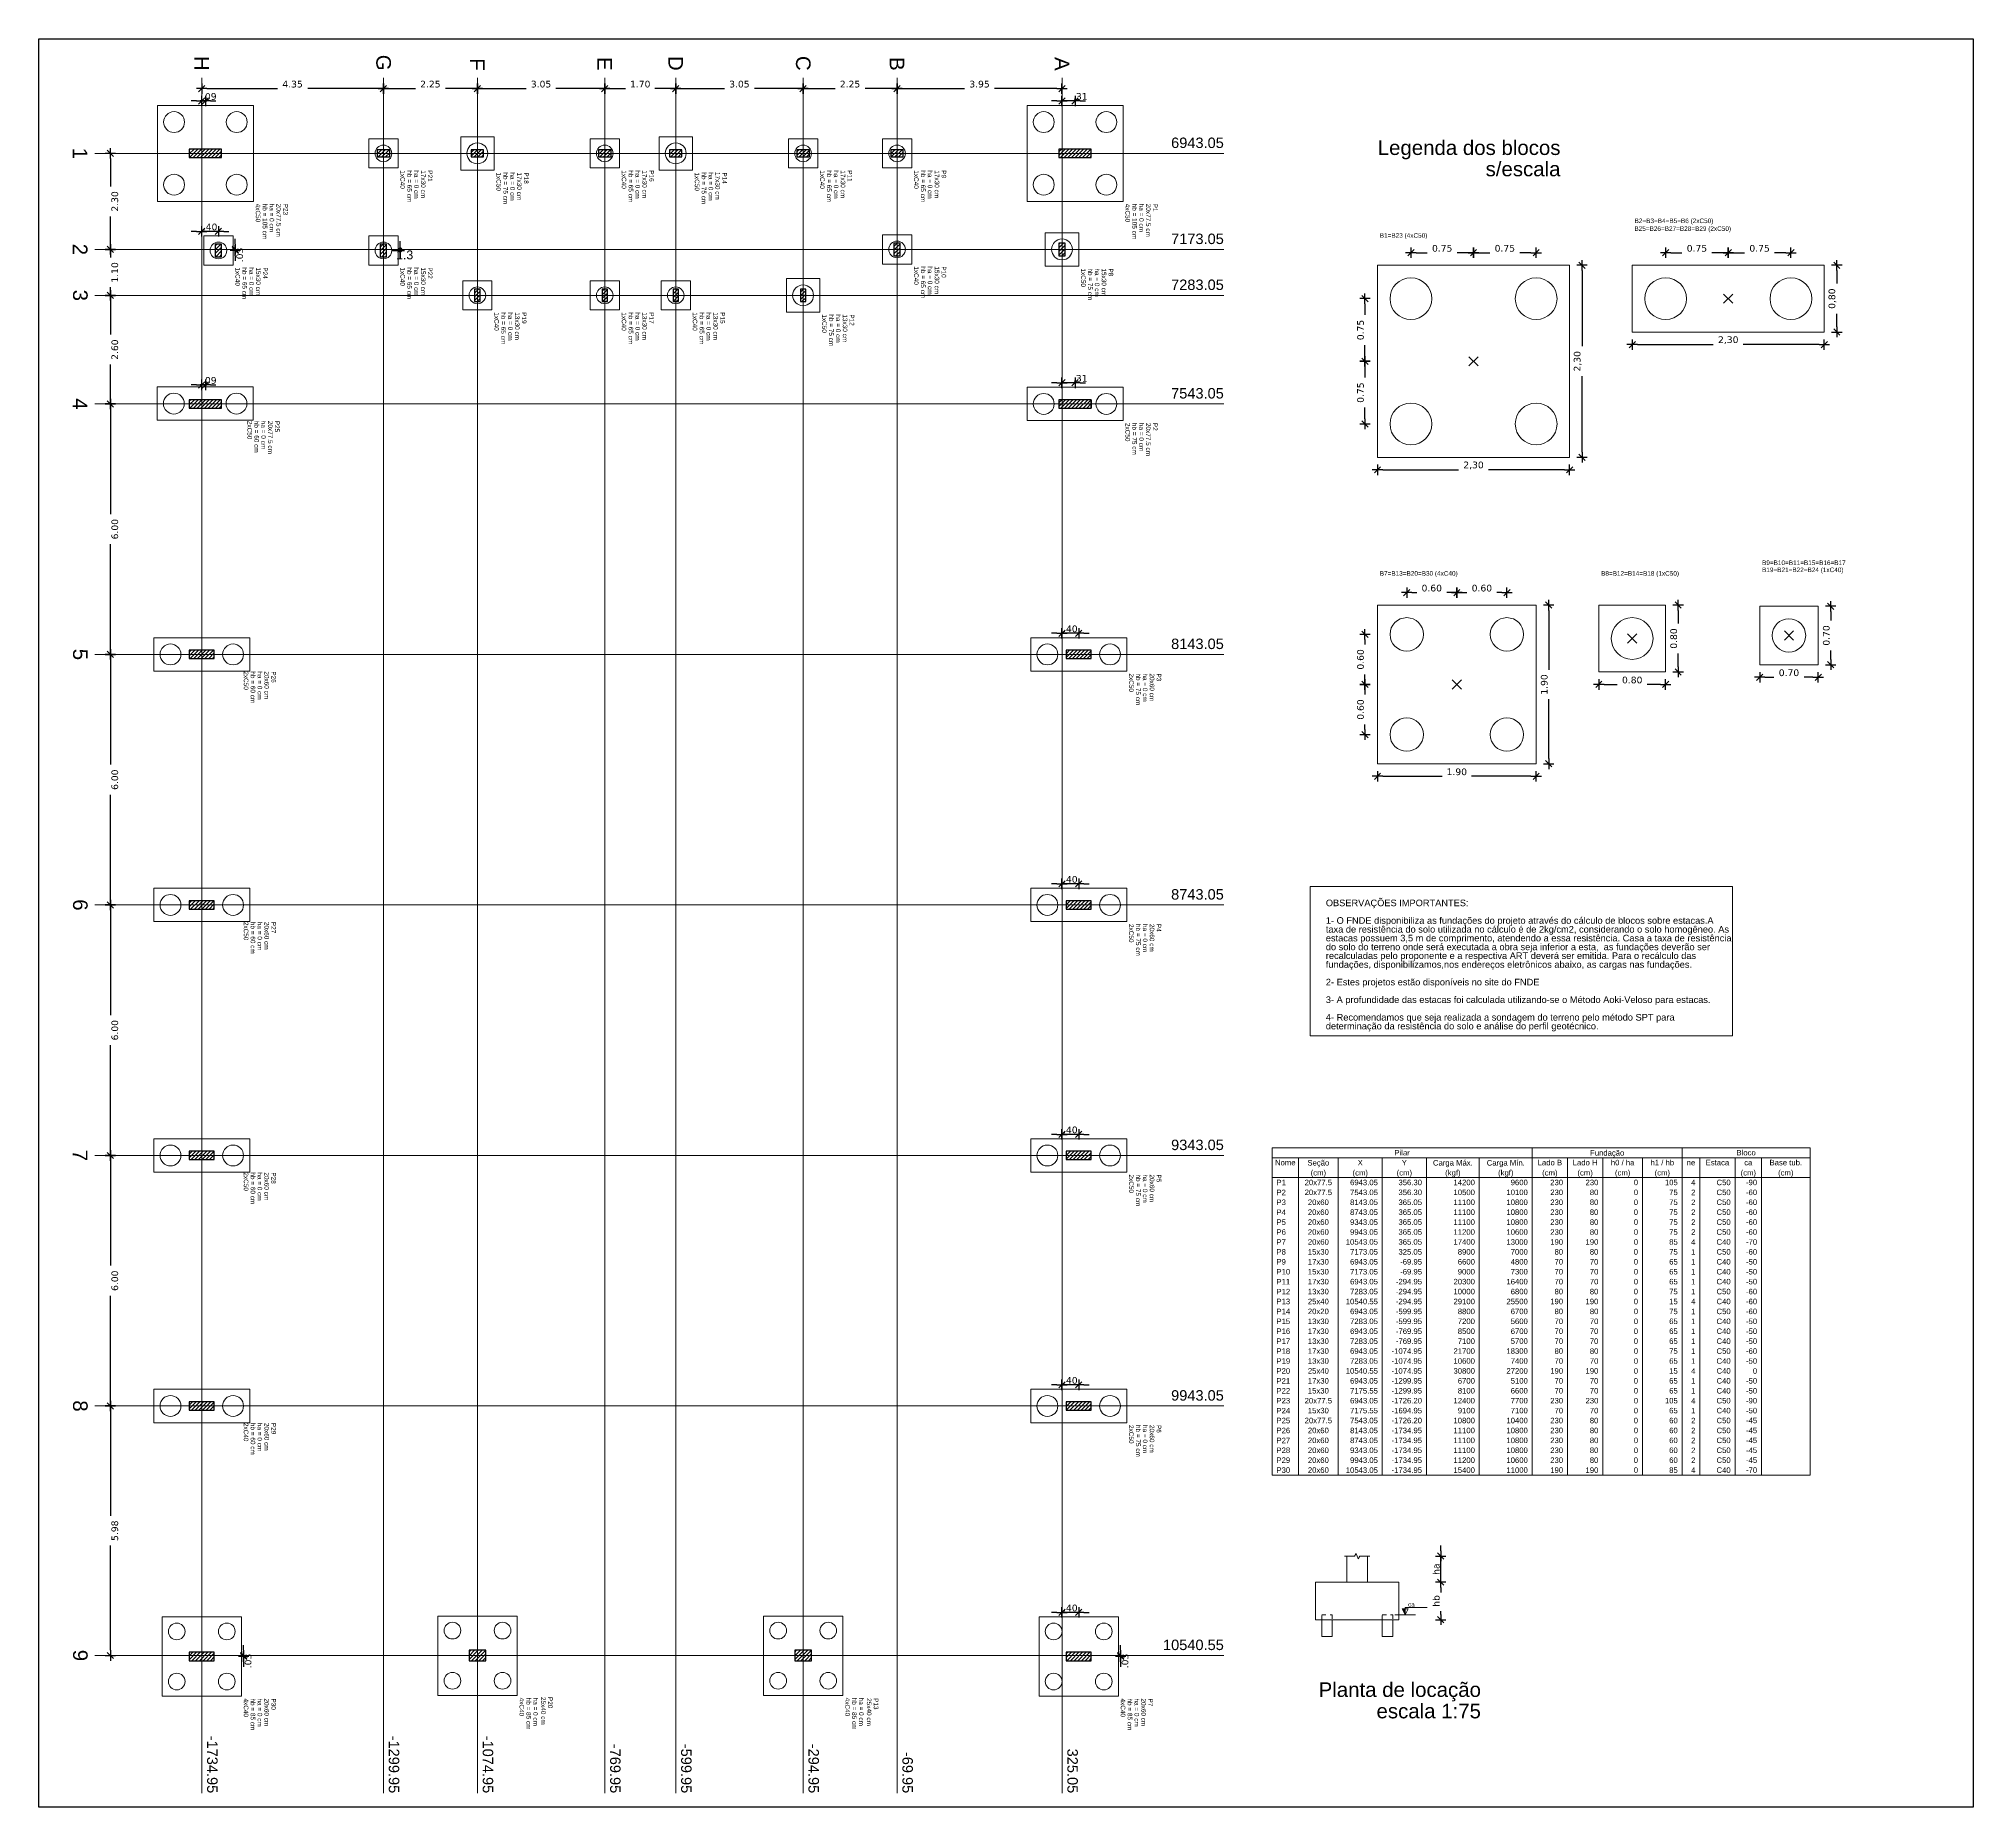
# Model space of a CAD drawing. Extents: x 25 to 1028, y -81 to 176.
# Drawn here: x 812.4 to 858.73, y -37.85 to 4.51 of the extents above; entities that cross this region are included whole.
import ezdxf

# ---------------------------------------------------------------- set-up
doc = ezdxf.new("R2010")
doc.units = 0
doc.header["$LTSCALE"] = 0.3
doc.header["$PDSIZE"] = 0.1
doc.linetypes.add('DOT2', pattern=[3.175, 0, -3.175])
doc.layers.get('0').update_dxf_attribs({"linetype": 'CONTINUOUS'})
doc.layers.get('Defpoints').update_dxf_attribs({"linetype": 'CONTINUOUS'})
doc.layers.add('ARQ-CTA-1_100', color=1, linetype='CONTINUOUS')
for name, color, linetype, lineweight in [('DT-Título', 3, 'CONTINUOUS', 20), ('LC-Cotas', 7, 'CONTINUOUS', 5), ('LC-Eixos', 9, 'CONTINUOUS', 5), ('LC-Estacas dos blocos', 1, 'CONTINUOUS', 20), ('LC-Hachuras dos pilares', 9, 'CONTINUOUS', 5), ('LC-Seção das fundações', 7, 'CONTINUOUS', 5), ('LC-Seção dos pilares', 4, 'CONTINUOUS', 30), ('LC-Tabelas', 1, 'CONTINUOUS', 20), ('LC-Textos', 3, 'CONTINUOUS', 20), ('LC-Textos das tabelas', 5, 'CONTINUOUS', 5)]:
    doc.layers.add(name, color=color, linetype=linetype, lineweight=lineweight)
doc.layers.add('VPort', color=45, linetype='CONTINUOUS', plot=False)
doc.styles.add('Arial', font='arial.ttf')
doc.styles.add('FNDE Texto Cota 0100', font='verdana.ttf', dxfattribs={"height": 0.16})
doc.dimstyles.new('FNDE 1-0100', dxfattribs={"dimscale": 2.5, "dimtxt": 0.16, "dimasz": 0.05, "dimexe": 0.15, "dimexo": 0.15, "dimgap": 0.05, "dimtad": 1, "dimzin": 4, "dimdsep": 46, "dimtxsty": 'FNDE Texto Cota 0100', "dimblk": 'tic', "dimcen": 0.15, "dimdle": 0.15, "dimse1": 1, "dimse2": 1, "dimclrd": 251, "dimclre": 251, "dimclrt": 256, "dimaunit": 1, "dimadec": 3, "dimazin": 0, "dimtfac": 1, "dimtix": 1, "dimtmove": 2, "dimatfit": 3, "dimldrblk": 'tic', "dimfxl": 0.15, "dimtvp": 1, "dimtolj": 1, "dimtzin": 0, "dimarcsym": 0})
doc.dimstyles.new('UM_50.000000', dxfattribs={"dimtxt": 0.18, "dimasz": 0.1, "dimexe": 0.1, "dimexo": 0.2, "dimgap": 0, "dimtad": 1, "dimtih": 1, "dimtoh": 1, "dimdec": 1, "dimlfac": 50, "dimzin": 0, "dimdsep": 46, "dimtxsty": 'Standard', "dimblk": 'CLOSED', "dimblk1": 'CLOSED', "dimblk2": 'CLOSED', "dimcen": 0.09, "dimdle": 0.1, "dimadec": 1, "dimazin": 2, "dimtfac": 1, "dimtdec": 4, "dimtofl": 0, "dimtmove": 0, "dimatfit": 3, "dimldrblk": 'CLOSED', "dimfxl": 1, "dimtolj": 1, "dimarcsym": 0})
pattern_1 = [(45, (833.654795, 71.19387), (-0.044194174, 0.044194174), [])]

# ---------------------------------------------------------------- blocks, each defined once
blk = doc.blocks.new('tic')
at = {"color": 251}
for p, q in [((-1, 0), (1, 0)), ((0, -1), (0, 1))]:
    blk.add_line(p, q, dxfattribs=at)
blk.add_line((-0.6, -0.6), (0.6, 0.6))
blk = doc.blocks.new('*D123')
at = {"layer": 'ARQ-CTA-1_100', "color": 251, "lineweight": -2}
for p, q in [((845.385, -0.616), (845.65, -0.616)), ((846.635, -0.616), (846.37, -0.616))]:
    blk.add_line(p, q, dxfattribs=at)
at = {"layer": 'Defpoints', "color": 0}
for p in [(846.76, -0.616), (845.26, -1.716), (846.76, -1.716)]:
    blk.add_point(p, dxfattribs=at)
at = {"layer": 'ARQ-CTA-1_100', "color": 251, "lineweight": -2, "xscale": 0.125, "yscale": 0.125, "zscale": 0.125, "rotation": 180}
blk.add_blockref('tic', (845.26, -0.616), dxfattribs=at)
at = {"layer": 'ARQ-CTA-1_100', "color": 251, "lineweight": -2, "xscale": 0.125, "yscale": 0.125, "zscale": 0.125}
blk.add_blockref('tic', (846.76, -0.616), dxfattribs=at)
at = {"layer": 'ARQ-CTA-1_100', "insert": (846.01, -0.511), "char_height": 0.16, "attachment_point": 5, "style": 'FNDE Texto Cota 0100'}
blk.add_mtext('\\A1;0.75', dxfattribs=at)
blk = doc.blocks.new('*D124')
at = {"layer": 'ARQ-CTA-1_100', "color": 251, "lineweight": -2}
for p, q in [((846.885, -0.616), (847.15, -0.616)), ((848.135, -0.616), (847.87, -0.616))]:
    blk.add_line(p, q, dxfattribs=at)
at = {"layer": 'Defpoints', "color": 0}
for p in [(846.76, -0.616), (846.76, -1.716), (848.26, -1.716)]:
    blk.add_point(p, dxfattribs=at)
at = {"layer": 'ARQ-CTA-1_100', "color": 251, "lineweight": -2, "xscale": 0.125, "yscale": 0.125, "zscale": 0.125, "rotation": 180}
blk.add_blockref('tic', (846.76, -0.616), dxfattribs=at)
at = {"layer": 'ARQ-CTA-1_100', "color": 251, "lineweight": -2, "xscale": 0.125, "yscale": 0.125, "zscale": 0.125}
blk.add_blockref('tic', (848.26, -0.616), dxfattribs=at)
at = {"layer": 'ARQ-CTA-1_100', "insert": (847.51, -0.511), "char_height": 0.16, "attachment_point": 5, "style": 'FNDE Texto Cota 0100'}
blk.add_mtext('\\A1;0.75', dxfattribs=at)
blk = doc.blocks.new('*D125')
at = {"layer": 'ARQ-CTA-1_100', "color": 251, "lineweight": -2}
for p, q in [((844.16, -1.841), (844.16, -2.107)), ((844.16, -3.091), (844.16, -2.826))]:
    blk.add_line(p, q, dxfattribs=at)
at = {"layer": 'Defpoints', "color": 0}
for p in [(845.26, -1.716), (844.16, -3.216), (845.26, -3.216)]:
    blk.add_point(p, dxfattribs=at)
at = {"layer": 'ARQ-CTA-1_100', "color": 251, "lineweight": -2, "xscale": 0.125, "yscale": 0.125, "zscale": 0.125}
for p, rotation in [((844.16, -1.716), 90), ((844.16, -3.216), 270)]:
    blk.add_blockref('tic', p, dxfattribs=dict(at, rotation=rotation))
at = {"layer": 'ARQ-CTA-1_100', "insert": (844.054, -2.466), "char_height": 0.16, "attachment_point": 5, "rotation": 90, "style": 'FNDE Texto Cota 0100'}
blk.add_mtext('\\A1;0.75', dxfattribs=at)
blk = doc.blocks.new('*D126')
at = {"layer": 'ARQ-CTA-1_100', "color": 251, "lineweight": -2}
for p, q in [((844.16, -3.341), (844.16, -3.607)), ((844.16, -4.591), (844.16, -4.326))]:
    blk.add_line(p, q, dxfattribs=at)
at = {"layer": 'Defpoints', "color": 0}
for p in [(844.16, -3.216), (845.26, -3.216), (845.26, -4.716)]:
    blk.add_point(p, dxfattribs=at)
at = {"layer": 'ARQ-CTA-1_100', "color": 251, "lineweight": -2, "xscale": 0.125, "yscale": 0.125, "zscale": 0.125}
for p, rotation in [((844.16, -3.216), 90), ((844.16, -4.716), 270)]:
    blk.add_blockref('tic', p, dxfattribs=dict(at, rotation=rotation))
at = {"layer": 'ARQ-CTA-1_100', "insert": (844.054, -3.966), "char_height": 0.16, "attachment_point": 5, "rotation": 90, "style": 'FNDE Texto Cota 0100'}
blk.add_mtext('\\A1;0.75', dxfattribs=at)
blk = doc.blocks.new('*D127')
at = {"layer": 'ARQ-CTA-1_100', "color": 251, "lineweight": -2}
for p, q in [((844.585, -5.816), (846.401, -5.816)), ((848.935, -5.816), (847.119, -5.816))]:
    blk.add_line(p, q, dxfattribs=at)
at = {"layer": 'Defpoints', "color": 0}
for p in [(844.46, -5.516), (849.06, -5.516), (849.06, -5.816)]:
    blk.add_point(p, dxfattribs=at)
at = {"layer": 'ARQ-CTA-1_100', "color": 251, "lineweight": -2, "xscale": 0.125, "yscale": 0.125, "zscale": 0.125, "rotation": 180}
blk.add_blockref('tic', (844.46, -5.816), dxfattribs=at)
at = {"layer": 'ARQ-CTA-1_100', "color": 251, "lineweight": -2, "xscale": 0.125, "yscale": 0.125, "zscale": 0.125}
blk.add_blockref('tic', (849.06, -5.816), dxfattribs=at)
at = {"layer": 'ARQ-CTA-1_100', "insert": (846.76, -5.711), "char_height": 0.16, "attachment_point": 5, "style": 'FNDE Texto Cota 0100'}
blk.add_mtext('\\A1;2,30', dxfattribs=at)
blk = doc.blocks.new('*D128')
at = {"layer": 'ARQ-CTA-1_100', "color": 251, "lineweight": -2}
for p, q in [((849.36, -1.041), (849.36, -2.857)), ((849.36, -5.391), (849.36, -3.575))]:
    blk.add_line(p, q, dxfattribs=at)
at = {"layer": 'Defpoints', "color": 0}
for p in [(849.06, -0.916), (849.36, -0.916), (849.06, -5.516)]:
    blk.add_point(p, dxfattribs=at)
at = {"layer": 'ARQ-CTA-1_100', "color": 251, "lineweight": -2, "xscale": 0.125, "yscale": 0.125, "zscale": 0.125}
for p, rotation in [((849.36, -0.916), 90), ((849.36, -5.516), 270)]:
    blk.add_blockref('tic', p, dxfattribs=dict(at, rotation=rotation))
at = {"layer": 'ARQ-CTA-1_100', "insert": (849.254, -3.216), "char_height": 0.16, "attachment_point": 5, "rotation": 90, "style": 'FNDE Texto Cota 0100'}
blk.add_mtext('\\A1;2,30', dxfattribs=at)
blk = doc.blocks.new('*D129')
at = {"layer": 'ARQ-CTA-1_100', "color": 251, "lineweight": -2}
for p, q in [((851.485, -0.616), (851.75, -0.616)), ((852.735, -0.616), (852.47, -0.616))]:
    blk.add_line(p, q, dxfattribs=at)
at = {"layer": 'Defpoints', "color": 0}
for p in [(852.86, -0.616), (851.36, -1.716), (852.86, -1.716)]:
    blk.add_point(p, dxfattribs=at)
at = {"layer": 'ARQ-CTA-1_100', "color": 251, "lineweight": -2, "xscale": 0.125, "yscale": 0.125, "zscale": 0.125, "rotation": 180}
blk.add_blockref('tic', (851.36, -0.616), dxfattribs=at)
at = {"layer": 'ARQ-CTA-1_100', "color": 251, "lineweight": -2, "xscale": 0.125, "yscale": 0.125, "zscale": 0.125}
blk.add_blockref('tic', (852.86, -0.616), dxfattribs=at)
at = {"layer": 'ARQ-CTA-1_100', "insert": (852.11, -0.511), "char_height": 0.16, "attachment_point": 5, "style": 'FNDE Texto Cota 0100'}
blk.add_mtext('\\A1;0.75', dxfattribs=at)
blk = doc.blocks.new('*D130')
at = {"layer": 'ARQ-CTA-1_100', "color": 251, "lineweight": -2}
for p, q in [((852.985, -0.616), (853.25, -0.616)), ((854.235, -0.616), (853.97, -0.616))]:
    blk.add_line(p, q, dxfattribs=at)
at = {"layer": 'Defpoints', "color": 0}
for p in [(852.86, -0.616), (852.86, -1.716), (854.36, -1.716)]:
    blk.add_point(p, dxfattribs=at)
at = {"layer": 'ARQ-CTA-1_100', "color": 251, "lineweight": -2, "xscale": 0.125, "yscale": 0.125, "zscale": 0.125, "rotation": 180}
blk.add_blockref('tic', (852.86, -0.616), dxfattribs=at)
at = {"layer": 'ARQ-CTA-1_100', "color": 251, "lineweight": -2, "xscale": 0.125, "yscale": 0.125, "zscale": 0.125}
blk.add_blockref('tic', (854.36, -0.616), dxfattribs=at)
at = {"layer": 'ARQ-CTA-1_100', "insert": (853.61, -0.511), "char_height": 0.16, "attachment_point": 5, "style": 'FNDE Texto Cota 0100'}
blk.add_mtext('\\A1;0.75', dxfattribs=at)
blk = doc.blocks.new('*D131')
at = {"layer": 'ARQ-CTA-1_100', "color": 251, "lineweight": -2}
for p, q in [((850.685, -2.816), (852.501, -2.816)), ((855.035, -2.816), (853.219, -2.816))]:
    blk.add_line(p, q, dxfattribs=at)
at = {"layer": 'Defpoints', "color": 0}
for p in [(850.56, -2.516), (855.16, -2.516), (855.16, -2.816)]:
    blk.add_point(p, dxfattribs=at)
at = {"layer": 'ARQ-CTA-1_100', "color": 251, "lineweight": -2, "xscale": 0.125, "yscale": 0.125, "zscale": 0.125, "rotation": 180}
blk.add_blockref('tic', (850.56, -2.816), dxfattribs=at)
at = {"layer": 'ARQ-CTA-1_100', "color": 251, "lineweight": -2, "xscale": 0.125, "yscale": 0.125, "zscale": 0.125}
blk.add_blockref('tic', (855.16, -2.816), dxfattribs=at)
at = {"layer": 'ARQ-CTA-1_100', "insert": (852.86, -2.711), "char_height": 0.16, "attachment_point": 5, "style": 'FNDE Texto Cota 0100'}
blk.add_mtext('\\A1;2,30', dxfattribs=at)
blk = doc.blocks.new('*D132')
at = {"layer": 'ARQ-CTA-1_100', "color": 251, "lineweight": -2}
for p, q in [((855.46, -1.041), (855.46, -1.356)), ((855.46, -2.391), (855.46, -2.077))]:
    blk.add_line(p, q, dxfattribs=at)
at = {"layer": 'Defpoints', "color": 0}
for p in [(855.16, -0.916), (855.46, -0.916), (855.16, -2.516)]:
    blk.add_point(p, dxfattribs=at)
at = {"layer": 'ARQ-CTA-1_100', "color": 251, "lineweight": -2, "xscale": 0.125, "yscale": 0.125, "zscale": 0.125}
for p, rotation in [((855.46, -0.916), 90), ((855.46, -2.516), 270)]:
    blk.add_blockref('tic', p, dxfattribs=dict(at, rotation=rotation))
at = {"layer": 'ARQ-CTA-1_100', "insert": (855.354, -1.716), "char_height": 0.16, "attachment_point": 5, "rotation": 90, "style": 'FNDE Texto Cota 0100'}
blk.add_mtext('\\A1;0,80', dxfattribs=at)
blk = doc.blocks.new('*D133')
at = {"layer": 'ARQ-CTA-1_100', "color": 251, "lineweight": -2}
for p, q in [((845.285, -8.756), (845.4, -8.756)), ((846.235, -8.756), (846.12, -8.756))]:
    blk.add_line(p, q, dxfattribs=at)
at = {"layer": 'Defpoints', "color": 0}
for p in [(846.36, -8.756), (845.16, -9.756), (846.36, -9.756)]:
    blk.add_point(p, dxfattribs=at)
at = {"layer": 'ARQ-CTA-1_100', "color": 251, "lineweight": -2, "xscale": 0.125, "yscale": 0.125, "zscale": 0.125, "rotation": 180}
blk.add_blockref('tic', (845.16, -8.756), dxfattribs=at)
at = {"layer": 'ARQ-CTA-1_100', "color": 251, "lineweight": -2, "xscale": 0.125, "yscale": 0.125, "zscale": 0.125}
blk.add_blockref('tic', (846.36, -8.756), dxfattribs=at)
at = {"layer": 'ARQ-CTA-1_100', "insert": (845.76, -8.65), "char_height": 0.16, "attachment_point": 5, "style": 'FNDE Texto Cota 0100'}
blk.add_mtext('\\A1;0.60', dxfattribs=at)
blk = doc.blocks.new('*D134')
at = {"layer": 'ARQ-CTA-1_100', "color": 251, "lineweight": -2}
for p, q in [((846.485, -8.756), (846.6, -8.756)), ((847.435, -8.756), (847.32, -8.756))]:
    blk.add_line(p, q, dxfattribs=at)
at = {"layer": 'Defpoints', "color": 0}
for p in [(846.36, -8.756), (846.36, -9.756), (847.56, -9.756)]:
    blk.add_point(p, dxfattribs=at)
at = {"layer": 'ARQ-CTA-1_100', "color": 251, "lineweight": -2, "xscale": 0.125, "yscale": 0.125, "zscale": 0.125, "rotation": 180}
blk.add_blockref('tic', (846.36, -8.756), dxfattribs=at)
at = {"layer": 'ARQ-CTA-1_100', "color": 251, "lineweight": -2, "xscale": 0.125, "yscale": 0.125, "zscale": 0.125}
blk.add_blockref('tic', (847.56, -8.756), dxfattribs=at)
at = {"layer": 'ARQ-CTA-1_100', "insert": (846.96, -8.65), "char_height": 0.16, "attachment_point": 5, "style": 'FNDE Texto Cota 0100'}
blk.add_mtext('\\A1;0.60', dxfattribs=at)
blk = doc.blocks.new('*D135')
at = {"layer": 'ARQ-CTA-1_100', "color": 251, "lineweight": -2}
for p, q in [((844.16, -9.881), (844.16, -9.996)), ((844.16, -10.831), (844.16, -10.717))]:
    blk.add_line(p, q, dxfattribs=at)
at = {"layer": 'Defpoints', "color": 0}
for p in [(845.16, -9.756), (844.16, -10.956), (845.16, -10.956)]:
    blk.add_point(p, dxfattribs=at)
at = {"layer": 'ARQ-CTA-1_100', "color": 251, "lineweight": -2, "xscale": 0.125, "yscale": 0.125, "zscale": 0.125}
for p, rotation in [((844.16, -9.756), 90), ((844.16, -10.956), 270)]:
    blk.add_blockref('tic', p, dxfattribs=dict(at, rotation=rotation))
at = {"layer": 'ARQ-CTA-1_100', "insert": (844.054, -10.356), "char_height": 0.16, "attachment_point": 5, "rotation": 90, "style": 'FNDE Texto Cota 0100'}
blk.add_mtext('\\A1;0.60', dxfattribs=at)
blk = doc.blocks.new('*D136')
at = {"layer": 'ARQ-CTA-1_100', "color": 251, "lineweight": -2}
for p, q in [((844.16, -11.081), (844.16, -11.196)), ((844.16, -12.031), (844.16, -11.917))]:
    blk.add_line(p, q, dxfattribs=at)
at = {"layer": 'Defpoints', "color": 0}
for p in [(844.16, -10.956), (845.16, -10.956), (845.16, -12.156)]:
    blk.add_point(p, dxfattribs=at)
at = {"layer": 'ARQ-CTA-1_100', "color": 251, "lineweight": -2, "xscale": 0.125, "yscale": 0.125, "zscale": 0.125}
for p, rotation in [((844.16, -10.956), 90), ((844.16, -12.156), 270)]:
    blk.add_blockref('tic', p, dxfattribs=dict(at, rotation=rotation))
at = {"layer": 'ARQ-CTA-1_100', "insert": (844.054, -11.556), "char_height": 0.16, "attachment_point": 5, "rotation": 90, "style": 'FNDE Texto Cota 0100'}
blk.add_mtext('\\A1;0.60', dxfattribs=at)
blk = doc.blocks.new('*D137')
at = {"layer": 'ARQ-CTA-1_100', "color": 251, "lineweight": -2}
for p, q in [((844.585, -13.156), (846.007, -13.156)), ((848.135, -13.156), (846.713, -13.156))]:
    blk.add_line(p, q, dxfattribs=at)
at = {"layer": 'Defpoints', "color": 0}
for p in [(844.46, -12.856), (848.26, -12.856), (848.26, -13.156)]:
    blk.add_point(p, dxfattribs=at)
at = {"layer": 'ARQ-CTA-1_100', "color": 251, "lineweight": -2, "xscale": 0.125, "yscale": 0.125, "zscale": 0.125, "rotation": 180}
blk.add_blockref('tic', (844.46, -13.156), dxfattribs=at)
at = {"layer": 'ARQ-CTA-1_100', "color": 251, "lineweight": -2, "xscale": 0.125, "yscale": 0.125, "zscale": 0.125}
blk.add_blockref('tic', (848.26, -13.156), dxfattribs=at)
at = {"layer": 'ARQ-CTA-1_100', "insert": (846.36, -13.05), "char_height": 0.16, "attachment_point": 5, "style": 'FNDE Texto Cota 0100'}
blk.add_mtext('\\A1;1.90', dxfattribs=at)
blk = doc.blocks.new('*D138')
at = {"layer": 'ARQ-CTA-1_100', "color": 251, "lineweight": -2}
for p, q in [((848.56, -9.181), (848.56, -10.604)), ((848.56, -12.731), (848.56, -11.309))]:
    blk.add_line(p, q, dxfattribs=at)
at = {"layer": 'Defpoints', "color": 0}
for p in [(848.26, -9.056), (848.56, -9.056), (848.26, -12.856)]:
    blk.add_point(p, dxfattribs=at)
at = {"layer": 'ARQ-CTA-1_100', "color": 251, "lineweight": -2, "xscale": 0.125, "yscale": 0.125, "zscale": 0.125}
for p, rotation in [((848.56, -9.056), 90), ((848.56, -12.856), 270)]:
    blk.add_blockref('tic', p, dxfattribs=dict(at, rotation=rotation))
at = {"layer": 'ARQ-CTA-1_100', "insert": (848.454, -10.956), "char_height": 0.16, "attachment_point": 5, "rotation": 90, "style": 'FNDE Texto Cota 0100'}
blk.add_mtext('\\A1;1.90', dxfattribs=at)
blk = doc.blocks.new('*D139')
at = {"layer": 'ARQ-CTA-1_100', "color": 251, "lineweight": -2}
for p, q in [((849.885, -10.956), (850.2, -10.956)), ((851.235, -10.956), (850.92, -10.956))]:
    blk.add_line(p, q, dxfattribs=at)
at = {"layer": 'Defpoints', "color": 0}
for p in [(849.76, -10.656), (851.36, -10.656), (851.36, -10.956)]:
    blk.add_point(p, dxfattribs=at)
at = {"layer": 'ARQ-CTA-1_100', "color": 251, "lineweight": -2, "xscale": 0.125, "yscale": 0.125, "zscale": 0.125, "rotation": 180}
blk.add_blockref('tic', (849.76, -10.956), dxfattribs=at)
at = {"layer": 'ARQ-CTA-1_100', "color": 251, "lineweight": -2, "xscale": 0.125, "yscale": 0.125, "zscale": 0.125}
blk.add_blockref('tic', (851.36, -10.956), dxfattribs=at)
at = {"layer": 'ARQ-CTA-1_100', "insert": (850.56, -10.85), "char_height": 0.16, "attachment_point": 5, "style": 'FNDE Texto Cota 0100'}
blk.add_mtext('\\A1;0.80', dxfattribs=at)
blk = doc.blocks.new('*D140')
at = {"layer": 'ARQ-CTA-1_100', "color": 251, "lineweight": -2}
for p, q in [((851.66, -9.181), (851.66, -9.496)), ((851.66, -10.531), (851.66, -10.217))]:
    blk.add_line(p, q, dxfattribs=at)
at = {"layer": 'Defpoints', "color": 0}
for p in [(851.36, -9.056), (851.66, -9.056), (851.36, -10.656)]:
    blk.add_point(p, dxfattribs=at)
at = {"layer": 'ARQ-CTA-1_100', "color": 251, "lineweight": -2, "xscale": 0.125, "yscale": 0.125, "zscale": 0.125}
for p, rotation in [((851.66, -9.056), 90), ((851.66, -10.656), 270)]:
    blk.add_blockref('tic', p, dxfattribs=dict(at, rotation=rotation))
at = {"layer": 'ARQ-CTA-1_100', "insert": (851.554, -9.856), "char_height": 0.16, "attachment_point": 5, "rotation": 90, "style": 'FNDE Texto Cota 0100'}
blk.add_mtext('\\A1;0.80', dxfattribs=at)
blk = doc.blocks.new('*D141')
at = {"layer": 'ARQ-CTA-1_100', "color": 251, "lineweight": -2}
for p, q in [((853.739, -10.783), (853.953, -10.783)), ((854.889, -10.783), (854.674, -10.783))]:
    blk.add_line(p, q, dxfattribs=at)
at = {"layer": 'Defpoints', "color": 0}
for p in [(853.614, -10.483), (855.014, -10.483), (855.014, -10.783)]:
    blk.add_point(p, dxfattribs=at)
at = {"layer": 'ARQ-CTA-1_100', "color": 251, "lineweight": -2, "xscale": 0.125, "yscale": 0.125, "zscale": 0.125, "rotation": 180}
blk.add_blockref('tic', (853.614, -10.783), dxfattribs=at)
at = {"layer": 'ARQ-CTA-1_100', "color": 251, "lineweight": -2, "xscale": 0.125, "yscale": 0.125, "zscale": 0.125}
blk.add_blockref('tic', (855.014, -10.783), dxfattribs=at)
at = {"layer": 'ARQ-CTA-1_100', "insert": (854.314, -10.677), "char_height": 0.16, "attachment_point": 5, "style": 'FNDE Texto Cota 0100'}
blk.add_mtext('\\A1;0.70', dxfattribs=at)
blk = doc.blocks.new('*D142')
at = {"layer": 'ARQ-CTA-1_100', "color": 251, "lineweight": -2}
for p, q in [((855.314, -9.208), (855.314, -9.423)), ((855.314, -10.358), (855.314, -10.143))]:
    blk.add_line(p, q, dxfattribs=at)
at = {"layer": 'Defpoints', "color": 0}
for p in [(855.014, -9.083), (855.314, -9.083), (855.014, -10.483)]:
    blk.add_point(p, dxfattribs=at)
at = {"layer": 'ARQ-CTA-1_100', "color": 251, "lineweight": -2, "xscale": 0.125, "yscale": 0.125, "zscale": 0.125}
for p, rotation in [((855.314, -9.083), 90), ((855.314, -10.483), 270)]:
    blk.add_blockref('tic', p, dxfattribs=dict(at, rotation=rotation))
at = {"layer": 'ARQ-CTA-1_100', "insert": (855.208, -9.783), "char_height": 0.16, "attachment_point": 5, "rotation": 90, "style": 'FNDE Texto Cota 0100'}
blk.add_mtext('\\A1;0.70', dxfattribs=at)
blk = doc.blocks.new('*D143')
at = {"layer": 'ARQ-CTA-1_100', "color": 251, "lineweight": -2}
for p, q in [((845.974, -31.706), (845.974, -31.581)), ((845.974, -32.456), (845.974, -31.831)), ((845.974, -32.581), (845.974, -32.706))]:
    blk.add_line(p, q, dxfattribs=at)
at = {"layer": 'Defpoints', "color": 0}
for p in [(844.274, -31.831), (845.974, -31.831), (844.974, -32.456)]:
    blk.add_point(p, dxfattribs=at)
at = {"layer": 'ARQ-CTA-1_100', "color": 251, "lineweight": -2, "xscale": 0.125, "yscale": 0.125, "zscale": 0.125}
for p, rotation in [((845.974, -31.831), 270), ((845.974, -32.456), 90)]:
    blk.add_blockref('tic', p, dxfattribs=dict(at, rotation=rotation))
at = {"layer": 'ARQ-CTA-1_100', "insert": (845.868, -32.144), "char_height": 0.16, "attachment_point": 5, "rotation": 90, "style": 'FNDE Texto Cota 0100'}
blk.add_mtext('\\A1;ha', dxfattribs=at)
blk = doc.blocks.new('*D144')
at = {"layer": 'ARQ-CTA-1_100', "color": 251, "lineweight": -2}
for p, q in [((845.974, -32.581), (845.974, -32.659)), ((845.974, -33.231), (845.974, -33.154))]:
    blk.add_line(p, q, dxfattribs=at)
at = {"layer": 'Defpoints', "color": 0}
for p in [(844.974, -32.456), (845.974, -32.456), (844.974, -33.356)]:
    blk.add_point(p, dxfattribs=at)
at = {"layer": 'ARQ-CTA-1_100', "color": 251, "lineweight": -2, "xscale": 0.125, "yscale": 0.125, "zscale": 0.125}
for p, rotation in [((845.974, -32.456), 90), ((845.974, -33.356), 270)]:
    blk.add_blockref('tic', p, dxfattribs=dict(at, rotation=rotation))
at = {"layer": 'ARQ-CTA-1_100', "insert": (845.868, -32.906), "char_height": 0.16, "attachment_point": 5, "rotation": 90, "style": 'FNDE Texto Cota 0100'}
blk.add_mtext('\\A1;hb', dxfattribs=at)
blk = doc.blocks.new('*D145')
at = {"layer": 'ARQ-CTA-1_100', "color": 251, "lineweight": -2}
for p, q in [((836.78, 3.019), (836.655, 3.019)), ((837.218, 3.019), (836.905, 3.019)), ((837.343, 3.019), (837.468, 3.019))]:
    blk.add_line(p, q, dxfattribs=at)
at = {"layer": 'Defpoints', "color": 0}
for p in [(836.905, 3.019), (836.905, 1.763), (837.218, 1.763)]:
    blk.add_point(p, dxfattribs=at)
at = {"layer": 'ARQ-CTA-1_100', "color": 251, "lineweight": -2, "xscale": 0.125, "yscale": 0.125, "zscale": 0.125}
blk.add_blockref('tic', (836.905, 3.019), dxfattribs=at)
at = {"layer": 'ARQ-CTA-1_100', "color": 251, "lineweight": -2, "xscale": 0.125, "yscale": 0.125, "zscale": 0.125, "rotation": 180}
blk.add_blockref('tic', (837.218, 3.019), dxfattribs=at)
at = {"layer": 'ARQ-CTA-1_100', "insert": (837.343, 3.125), "char_height": 0.16, "attachment_point": 5, "style": 'FNDE Texto Cota 0100'}
blk.add_mtext('\\A1;.31', dxfattribs=at)
blk = doc.blocks.new('*D146')
at = {"layer": 'ARQ-CTA-1_100', "color": 251, "lineweight": -2}
for p, q in [((836.78, -3.731), (836.655, -3.731)), ((837.218, -3.731), (836.905, -3.731)), ((837.343, -3.731), (837.468, -3.731))]:
    blk.add_line(p, q, dxfattribs=at)
at = {"layer": 'Defpoints', "color": 0}
for p in [(836.905, -3.731), (836.905, -4.237), (837.218, -4.237)]:
    blk.add_point(p, dxfattribs=at)
at = {"layer": 'ARQ-CTA-1_100', "color": 251, "lineweight": -2, "xscale": 0.125, "yscale": 0.125, "zscale": 0.125}
blk.add_blockref('tic', (836.905, -3.731), dxfattribs=at)
at = {"layer": 'ARQ-CTA-1_100', "color": 251, "lineweight": -2, "xscale": 0.125, "yscale": 0.125, "zscale": 0.125, "rotation": 180}
blk.add_blockref('tic', (837.218, -3.731), dxfattribs=at)
at = {"layer": 'ARQ-CTA-1_100', "insert": (837.343, -3.625), "char_height": 0.16, "attachment_point": 5, "style": 'FNDE Texto Cota 0100'}
blk.add_mtext('\\A1;.31', dxfattribs=at)
blk = doc.blocks.new('*D147')
at = {"layer": 'ARQ-CTA-1_100', "color": 251, "lineweight": -2}
for p, q in [((836.78, -9.731), (836.655, -9.731)), ((837.305, -9.731), (836.905, -9.731)), ((837.43, -9.731), (837.555, -9.731))]:
    blk.add_line(p, q, dxfattribs=at)
at = {"layer": 'Defpoints', "color": 0}
for p in [(836.905, -9.731), (836.905, -10.237), (837.305, -10.237)]:
    blk.add_point(p, dxfattribs=at)
at = {"layer": 'ARQ-CTA-1_100', "color": 251, "lineweight": -2, "xscale": 0.125, "yscale": 0.125, "zscale": 0.125}
blk.add_blockref('tic', (836.905, -9.731), dxfattribs=at)
at = {"layer": 'ARQ-CTA-1_100', "color": 251, "lineweight": -2, "xscale": 0.125, "yscale": 0.125, "zscale": 0.125, "rotation": 180}
blk.add_blockref('tic', (837.305, -9.731), dxfattribs=at)
at = {"layer": 'ARQ-CTA-1_100', "insert": (837.105, -9.625), "char_height": 0.16, "attachment_point": 5, "style": 'FNDE Texto Cota 0100'}
blk.add_mtext('\\A1;.40', dxfattribs=at)
blk = doc.blocks.new('*D148')
at = {"layer": 'ARQ-CTA-1_100', "color": 251, "lineweight": -2}
for p, q in [((836.78, -15.731), (836.655, -15.731)), ((837.305, -15.731), (836.905, -15.731)), ((837.43, -15.731), (837.555, -15.731))]:
    blk.add_line(p, q, dxfattribs=at)
at = {"layer": 'Defpoints', "color": 0}
for p in [(836.905, -15.731), (836.905, -16.237), (837.305, -16.237)]:
    blk.add_point(p, dxfattribs=at)
at = {"layer": 'ARQ-CTA-1_100', "color": 251, "lineweight": -2, "xscale": 0.125, "yscale": 0.125, "zscale": 0.125}
blk.add_blockref('tic', (836.905, -15.731), dxfattribs=at)
at = {"layer": 'ARQ-CTA-1_100', "color": 251, "lineweight": -2, "xscale": 0.125, "yscale": 0.125, "zscale": 0.125, "rotation": 180}
blk.add_blockref('tic', (837.305, -15.731), dxfattribs=at)
at = {"layer": 'ARQ-CTA-1_100', "insert": (837.105, -15.625), "char_height": 0.16, "attachment_point": 5, "style": 'FNDE Texto Cota 0100'}
blk.add_mtext('\\A1;.40', dxfattribs=at)
blk = doc.blocks.new('*D149')
at = {"layer": 'ARQ-CTA-1_100', "color": 251, "lineweight": -2}
for p, q in [((836.78, -21.731), (836.655, -21.731)), ((837.305, -21.731), (836.905, -21.731)), ((837.43, -21.731), (837.555, -21.731))]:
    blk.add_line(p, q, dxfattribs=at)
at = {"layer": 'Defpoints', "color": 0}
for p in [(836.905, -21.731), (836.905, -22.237), (837.305, -22.237)]:
    blk.add_point(p, dxfattribs=at)
at = {"layer": 'ARQ-CTA-1_100', "color": 251, "lineweight": -2, "xscale": 0.125, "yscale": 0.125, "zscale": 0.125}
blk.add_blockref('tic', (836.905, -21.731), dxfattribs=at)
at = {"layer": 'ARQ-CTA-1_100', "color": 251, "lineweight": -2, "xscale": 0.125, "yscale": 0.125, "zscale": 0.125, "rotation": 180}
blk.add_blockref('tic', (837.305, -21.731), dxfattribs=at)
at = {"layer": 'ARQ-CTA-1_100', "insert": (837.105, -21.625), "char_height": 0.16, "attachment_point": 5, "style": 'FNDE Texto Cota 0100'}
blk.add_mtext('\\A1;.40', dxfattribs=at)
blk = doc.blocks.new('*D150')
at = {"layer": 'ARQ-CTA-1_100', "color": 251, "lineweight": -2}
for p, q in [((836.78, -27.731), (836.655, -27.731)), ((837.305, -27.731), (836.905, -27.731)), ((837.43, -27.731), (837.555, -27.731))]:
    blk.add_line(p, q, dxfattribs=at)
at = {"layer": 'Defpoints', "color": 0}
for p in [(836.905, -27.731), (836.905, -28.237), (837.305, -28.237)]:
    blk.add_point(p, dxfattribs=at)
at = {"layer": 'ARQ-CTA-1_100', "color": 251, "lineweight": -2, "xscale": 0.125, "yscale": 0.125, "zscale": 0.125}
blk.add_blockref('tic', (836.905, -27.731), dxfattribs=at)
at = {"layer": 'ARQ-CTA-1_100', "color": 251, "lineweight": -2, "xscale": 0.125, "yscale": 0.125, "zscale": 0.125, "rotation": 180}
blk.add_blockref('tic', (837.305, -27.731), dxfattribs=at)
at = {"layer": 'ARQ-CTA-1_100', "insert": (837.105, -27.625), "char_height": 0.16, "attachment_point": 5, "style": 'FNDE Texto Cota 0100'}
blk.add_mtext('\\A1;.40', dxfattribs=at)
blk = doc.blocks.new('*D151')
at = {"layer": 'ARQ-CTA-1_100', "color": 251, "lineweight": -2}
for p, q in [((836.78, -33.181), (836.655, -33.181)), ((837.305, -33.181), (836.905, -33.181)), ((837.43, -33.181), (837.555, -33.181))]:
    blk.add_line(p, q, dxfattribs=at)
at = {"layer": 'Defpoints', "color": 0}
for p in [(836.905, -33.181), (836.905, -34.237), (837.305, -34.237)]:
    blk.add_point(p, dxfattribs=at)
at = {"layer": 'ARQ-CTA-1_100', "color": 251, "lineweight": -2, "xscale": 0.125, "yscale": 0.125, "zscale": 0.125}
blk.add_blockref('tic', (836.905, -33.181), dxfattribs=at)
at = {"layer": 'ARQ-CTA-1_100', "color": 251, "lineweight": -2, "xscale": 0.125, "yscale": 0.125, "zscale": 0.125, "rotation": 180}
blk.add_blockref('tic', (837.305, -33.181), dxfattribs=at)
at = {"layer": 'ARQ-CTA-1_100', "insert": (837.105, -33.075), "char_height": 0.16, "attachment_point": 5, "style": 'FNDE Texto Cota 0100'}
blk.add_mtext('\\A1;.40', dxfattribs=at)
blk = doc.blocks.new('*D152')
at = {"layer": 'ARQ-CTA-1_100', "color": 251, "lineweight": -2}
for p, q in [((838.308, -34.087), (838.308, -33.962)), ((838.308, -34.237), (838.308, -34.212)), ((838.308, -34.362), (838.308, -34.487))]:
    blk.add_line(p, q, dxfattribs=at)
at = {"layer": 'Defpoints', "color": 0}
for p in [(837.305, -34.212), (837.305, -34.237), (838.308, -34.212)]:
    blk.add_point(p, dxfattribs=at)
at = {"layer": 'ARQ-CTA-1_100', "color": 251, "lineweight": -2, "xscale": 0.125, "yscale": 0.125, "zscale": 0.125}
for p, rotation in [((838.308, -34.212), 270), ((838.308, -34.237), 90)]:
    blk.add_blockref('tic', p, dxfattribs=dict(at, rotation=rotation))
at = {"layer": 'ARQ-CTA-1_100', "insert": (838.414, -34.344), "char_height": 0.16, "attachment_point": 5, "rotation": 90, "style": 'FNDE Texto Cota 0100'}
blk.add_mtext('\\A1;.03', dxfattribs=at)
blk = doc.blocks.new('_DOT')
at = {"color": 0, "linetype": 'ByBlock', "lineweight": -2}
blk.add_line((-0.5, 0), (-1, 0), dxfattribs=at)
at = {"color": 0, "linetype": 'ByBlock', "const_width": 0.5}
blk.add_lwpolyline([(-0.25, 0, 1), (0.25, 0, 1)], format="xyb", close=True, dxfattribs=at)
blk = doc.blocks.new('*D153')
at = {"layer": 'Defpoints', "color": 0}
for p in [(820.655, -0.537), (820.655, -0.562), (821.058, -0.537)]:
    blk.add_point(p, dxfattribs=at)
at = {"layer": 'LC-Cotas', "color": 0, "lineweight": -2}
for p, q in [((821.058, -0.437), (821.058, -0.337)), ((820.855, -0.537), (821.158, -0.537)), ((820.855, -0.562), (821.158, -0.562)), ((821.058, -0.662), (821.058, -0.762))]:
    blk.add_line(p, q, dxfattribs=at)
at = {"layer": 'LC-Cotas', "color": 0, "lineweight": -2, "xscale": 0.1, "yscale": 0.1, "zscale": 0.1}
for p, rotation in [((821.058, -0.537), 270), ((821.058, -0.562), 90)]:
    blk.add_blockref('_DOT', p, dxfattribs=dict(at, rotation=rotation))
at = {"layer": 'LC-Cotas', "insert": (821.164, -0.669), "char_height": 0.2118, "attachment_point": 5, "rotation": 0.0057, "style": 'Arial'}
blk.add_mtext('\\A1;1.3', dxfattribs=at)
blk = doc.blocks.new('DOT')
for p, q in [((1.5, 0), (-1.5, 0)), ((0, -1.5), (0, 1.5))]:
    blk.add_line(p, q)
blk.add_circle((0, 0), 0.5)
blk = doc.blocks.new('*D154')
at = {"layer": 'ARQ-CTA-1_100', "color": 251, "lineweight": -2}
for p, q in [((816.18, 3.019), (816.055, 3.019)), ((816.393, 3.019), (816.305, 3.019)), ((816.518, 3.019), (816.643, 3.019))]:
    blk.add_line(p, q, dxfattribs=at)
at = {"layer": 'Defpoints', "color": 0}
for p in [(816.305, 3.019), (816.305, 1.763), (816.393, 1.763)]:
    blk.add_point(p, dxfattribs=at)
at = {"layer": 'ARQ-CTA-1_100', "color": 251, "lineweight": -2, "xscale": 0.125, "yscale": 0.125, "zscale": 0.125}
blk.add_blockref('tic', (816.305, 3.019), dxfattribs=at)
at = {"layer": 'ARQ-CTA-1_100', "color": 251, "lineweight": -2, "xscale": 0.125, "yscale": 0.125, "zscale": 0.125, "rotation": 180}
blk.add_blockref('tic', (816.393, 3.019), dxfattribs=at)
at = {"layer": 'ARQ-CTA-1_100', "insert": (816.486, 3.125), "char_height": 0.16, "attachment_point": 5, "style": 'FNDE Texto Cota 0100'}
blk.add_mtext('\\A1;.09', dxfattribs=at)
blk = doc.blocks.new('*D155')
at = {"layer": 'ARQ-CTA-1_100', "color": 251, "lineweight": -2}
for p, q in [((816.18, -0.106), (816.055, -0.106)), ((816.705, -0.106), (816.305, -0.106)), ((816.83, -0.106), (816.955, -0.106))]:
    blk.add_line(p, q, dxfattribs=at)
at = {"layer": 'Defpoints', "color": 0}
for p in [(816.305, -0.106), (816.305, -0.562), (816.705, -0.562)]:
    blk.add_point(p, dxfattribs=at)
at = {"layer": 'ARQ-CTA-1_100', "color": 251, "lineweight": -2, "xscale": 0.125, "yscale": 0.125, "zscale": 0.125}
blk.add_blockref('tic', (816.305, -0.106), dxfattribs=at)
at = {"layer": 'ARQ-CTA-1_100', "color": 251, "lineweight": -2, "xscale": 0.125, "yscale": 0.125, "zscale": 0.125, "rotation": 180}
blk.add_blockref('tic', (816.705, -0.106), dxfattribs=at)
at = {"layer": 'ARQ-CTA-1_100', "insert": (816.505, 0), "char_height": 0.16, "attachment_point": 5, "style": 'FNDE Texto Cota 0100'}
blk.add_mtext('\\A1;.40', dxfattribs=at)
blk = doc.blocks.new('*D156')
at = {"layer": 'ARQ-CTA-1_100', "color": 251, "lineweight": -2}
for p, q in [((817.108, -0.412), (817.108, -0.287)), ((817.108, -0.562), (817.108, -0.537)), ((817.108, -0.687), (817.108, -0.812))]:
    blk.add_line(p, q, dxfattribs=at)
at = {"layer": 'Defpoints', "color": 0}
for p in [(816.705, -0.537), (816.705, -0.562), (817.108, -0.537)]:
    blk.add_point(p, dxfattribs=at)
at = {"layer": 'ARQ-CTA-1_100', "color": 251, "lineweight": -2, "xscale": 0.125, "yscale": 0.125, "zscale": 0.125}
for p, rotation in [((817.108, -0.537), 270), ((817.108, -0.562), 90)]:
    blk.add_blockref('tic', p, dxfattribs=dict(at, rotation=rotation))
at = {"layer": 'ARQ-CTA-1_100', "insert": (817.214, -0.669), "char_height": 0.16, "attachment_point": 5, "rotation": 90, "style": 'FNDE Texto Cota 0100'}
blk.add_mtext('\\A1;.03', dxfattribs=at)
blk = doc.blocks.new('*D157')
at = {"layer": 'ARQ-CTA-1_100', "color": 251, "lineweight": -2}
for p, q in [((816.18, -3.781), (816.055, -3.781)), ((816.393, -3.781), (816.305, -3.781)), ((816.518, -3.781), (816.643, -3.781))]:
    blk.add_line(p, q, dxfattribs=at)
at = {"layer": 'Defpoints', "color": 0}
for p in [(816.305, -3.781), (816.305, -4.237), (816.393, -4.237)]:
    blk.add_point(p, dxfattribs=at)
at = {"layer": 'ARQ-CTA-1_100', "color": 251, "lineweight": -2, "xscale": 0.125, "yscale": 0.125, "zscale": 0.125}
blk.add_blockref('tic', (816.305, -3.781), dxfattribs=at)
at = {"layer": 'ARQ-CTA-1_100', "color": 251, "lineweight": -2, "xscale": 0.125, "yscale": 0.125, "zscale": 0.125, "rotation": 180}
blk.add_blockref('tic', (816.393, -3.781), dxfattribs=at)
at = {"layer": 'ARQ-CTA-1_100', "insert": (816.486, -3.675), "char_height": 0.16, "attachment_point": 5, "style": 'FNDE Texto Cota 0100'}
blk.add_mtext('\\A1;.09', dxfattribs=at)
blk = doc.blocks.new('*D158')
at = {"layer": 'ARQ-CTA-1_100', "color": 251, "lineweight": -2}
for p, q in [((817.308, -34.087), (817.308, -33.962)), ((817.308, -34.237), (817.308, -34.212)), ((817.308, -34.362), (817.308, -34.487))]:
    blk.add_line(p, q, dxfattribs=at)
at = {"layer": 'Defpoints', "color": 0}
for p in [(816.305, -34.212), (816.305, -34.237), (817.308, -34.212)]:
    blk.add_point(p, dxfattribs=at)
at = {"layer": 'ARQ-CTA-1_100', "color": 251, "lineweight": -2, "xscale": 0.125, "yscale": 0.125, "zscale": 0.125}
for p, rotation in [((817.308, -34.212), 270), ((817.308, -34.237), 90)]:
    blk.add_blockref('tic', p, dxfattribs=dict(at, rotation=rotation))
at = {"layer": 'ARQ-CTA-1_100', "insert": (817.414, -34.344), "char_height": 0.16, "attachment_point": 5, "rotation": 90, "style": 'FNDE Texto Cota 0100'}
blk.add_mtext('\\A1;.03', dxfattribs=at)
blk = doc.blocks.new('*D159')
at = {"layer": 'ARQ-CTA-1_100', "color": 251, "lineweight": -2}
for p, q in [((816.43, 3.315), (818.117, 3.315)), ((820.53, 3.315), (818.843, 3.315))]:
    blk.add_line(p, q, dxfattribs=at)
at = {"layer": 'Defpoints', "color": 0}
for p in [(816.305, 3.315), (820.655, 3.315), (820.655, 3.315)]:
    blk.add_point(p, dxfattribs=at)
at = {"layer": 'ARQ-CTA-1_100', "color": 251, "lineweight": -2, "xscale": 0.125, "yscale": 0.125, "zscale": 0.125, "rotation": 180}
blk.add_blockref('tic', (816.305, 3.315), dxfattribs=at)
at = {"layer": 'ARQ-CTA-1_100', "color": 251, "lineweight": -2, "xscale": 0.125, "yscale": 0.125, "zscale": 0.125}
blk.add_blockref('tic', (820.655, 3.315), dxfattribs=at)
at = {"layer": 'ARQ-CTA-1_100', "insert": (818.48, 3.421), "char_height": 0.16, "attachment_point": 5, "style": 'FNDE Texto Cota 0100'}
blk.add_mtext('\\A1;4.35', dxfattribs=at)
blk = doc.blocks.new('*D160')
at = {"layer": 'ARQ-CTA-1_100', "color": 251, "lineweight": -2}
for p, q in [((820.78, 3.315), (821.422, 3.315)), ((822.78, 3.315), (822.139, 3.315))]:
    blk.add_line(p, q, dxfattribs=at)
at = {"layer": 'Defpoints', "color": 0}
for p in [(820.655, 3.315), (822.905, 3.315), (822.905, 3.315)]:
    blk.add_point(p, dxfattribs=at)
at = {"layer": 'ARQ-CTA-1_100', "color": 251, "lineweight": -2, "xscale": 0.125, "yscale": 0.125, "zscale": 0.125, "rotation": 180}
blk.add_blockref('tic', (820.655, 3.315), dxfattribs=at)
at = {"layer": 'ARQ-CTA-1_100', "color": 251, "lineweight": -2, "xscale": 0.125, "yscale": 0.125, "zscale": 0.125}
blk.add_blockref('tic', (822.905, 3.315), dxfattribs=at)
at = {"layer": 'ARQ-CTA-1_100', "insert": (821.78, 3.421), "char_height": 0.16, "attachment_point": 5, "style": 'FNDE Texto Cota 0100'}
blk.add_mtext('\\A1;2.25', dxfattribs=at)
blk = doc.blocks.new('*D161')
at = {"layer": 'ARQ-CTA-1_100', "color": 251, "lineweight": -2}
for p, q in [((823.03, 3.315), (824.072, 3.315)), ((825.83, 3.315), (824.788, 3.315))]:
    blk.add_line(p, q, dxfattribs=at)
at = {"layer": 'Defpoints', "color": 0}
for p in [(822.905, 3.315), (825.955, 3.315), (825.955, 3.315)]:
    blk.add_point(p, dxfattribs=at)
at = {"layer": 'ARQ-CTA-1_100', "color": 251, "lineweight": -2, "xscale": 0.125, "yscale": 0.125, "zscale": 0.125, "rotation": 180}
blk.add_blockref('tic', (822.905, 3.315), dxfattribs=at)
at = {"layer": 'ARQ-CTA-1_100', "color": 251, "lineweight": -2, "xscale": 0.125, "yscale": 0.125, "zscale": 0.125}
blk.add_blockref('tic', (825.955, 3.315), dxfattribs=at)
at = {"layer": 'ARQ-CTA-1_100', "insert": (824.43, 3.421), "char_height": 0.16, "attachment_point": 5, "style": 'FNDE Texto Cota 0100'}
blk.add_mtext('\\A1;3.05', dxfattribs=at)
blk = doc.blocks.new('*D162')
at = {"layer": 'ARQ-CTA-1_100', "color": 251, "lineweight": -2}
for p, q in [((826.08, 3.315), (826.453, 3.315)), ((827.53, 3.315), (827.158, 3.315))]:
    blk.add_line(p, q, dxfattribs=at)
at = {"layer": 'Defpoints', "color": 0}
for p in [(825.955, 3.315), (827.655, 3.315), (827.655, 3.315)]:
    blk.add_point(p, dxfattribs=at)
at = {"layer": 'ARQ-CTA-1_100', "color": 251, "lineweight": -2, "xscale": 0.125, "yscale": 0.125, "zscale": 0.125, "rotation": 180}
blk.add_blockref('tic', (825.955, 3.315), dxfattribs=at)
at = {"layer": 'ARQ-CTA-1_100', "color": 251, "lineweight": -2, "xscale": 0.125, "yscale": 0.125, "zscale": 0.125}
blk.add_blockref('tic', (827.655, 3.315), dxfattribs=at)
at = {"layer": 'ARQ-CTA-1_100', "insert": (826.805, 3.421), "char_height": 0.16, "attachment_point": 5, "style": 'FNDE Texto Cota 0100'}
blk.add_mtext('\\A1;1.70', dxfattribs=at)
blk = doc.blocks.new('*D163')
at = {"layer": 'ARQ-CTA-1_100', "color": 251, "lineweight": -2}
for p, q in [((827.78, 3.315), (828.822, 3.315)), ((830.58, 3.315), (829.538, 3.315))]:
    blk.add_line(p, q, dxfattribs=at)
at = {"layer": 'Defpoints', "color": 0}
for p in [(827.655, 3.315), (830.705, 3.315), (830.705, 3.315)]:
    blk.add_point(p, dxfattribs=at)
at = {"layer": 'ARQ-CTA-1_100', "color": 251, "lineweight": -2, "xscale": 0.125, "yscale": 0.125, "zscale": 0.125, "rotation": 180}
blk.add_blockref('tic', (827.655, 3.315), dxfattribs=at)
at = {"layer": 'ARQ-CTA-1_100', "color": 251, "lineweight": -2, "xscale": 0.125, "yscale": 0.125, "zscale": 0.125}
blk.add_blockref('tic', (830.705, 3.315), dxfattribs=at)
at = {"layer": 'ARQ-CTA-1_100', "insert": (829.18, 3.421), "char_height": 0.16, "attachment_point": 5, "style": 'FNDE Texto Cota 0100'}
blk.add_mtext('\\A1;3.05', dxfattribs=at)
blk = doc.blocks.new('*D164')
at = {"layer": 'ARQ-CTA-1_100', "color": 251, "lineweight": -2}
for p, q in [((830.83, 3.315), (831.472, 3.315)), ((832.83, 3.315), (832.189, 3.315))]:
    blk.add_line(p, q, dxfattribs=at)
at = {"layer": 'Defpoints', "color": 0}
for p in [(830.705, 3.315), (832.955, 3.315), (832.955, 3.315)]:
    blk.add_point(p, dxfattribs=at)
at = {"layer": 'ARQ-CTA-1_100', "color": 251, "lineweight": -2, "xscale": 0.125, "yscale": 0.125, "zscale": 0.125, "rotation": 180}
blk.add_blockref('tic', (830.705, 3.315), dxfattribs=at)
at = {"layer": 'ARQ-CTA-1_100', "color": 251, "lineweight": -2, "xscale": 0.125, "yscale": 0.125, "zscale": 0.125}
blk.add_blockref('tic', (832.955, 3.315), dxfattribs=at)
at = {"layer": 'ARQ-CTA-1_100', "insert": (831.83, 3.421), "char_height": 0.16, "attachment_point": 5, "style": 'FNDE Texto Cota 0100'}
blk.add_mtext('\\A1;2.25', dxfattribs=at)
blk = doc.blocks.new('*D165')
at = {"layer": 'ARQ-CTA-1_100', "color": 251, "lineweight": -2}
for p, q in [((833.08, 3.315), (834.572, 3.315)), ((836.78, 3.315), (835.288, 3.315))]:
    blk.add_line(p, q, dxfattribs=at)
at = {"layer": 'Defpoints', "color": 0}
for p in [(832.955, 3.315), (836.905, 3.315), (836.905, 3.315)]:
    blk.add_point(p, dxfattribs=at)
at = {"layer": 'ARQ-CTA-1_100', "color": 251, "lineweight": -2, "xscale": 0.125, "yscale": 0.125, "zscale": 0.125, "rotation": 180}
blk.add_blockref('tic', (832.955, 3.315), dxfattribs=at)
at = {"layer": 'ARQ-CTA-1_100', "color": 251, "lineweight": -2, "xscale": 0.125, "yscale": 0.125, "zscale": 0.125}
blk.add_blockref('tic', (836.905, 3.315), dxfattribs=at)
at = {"layer": 'ARQ-CTA-1_100', "insert": (834.93, 3.421), "char_height": 0.16, "attachment_point": 5, "style": 'FNDE Texto Cota 0100'}
blk.add_mtext('\\A1;3.95', dxfattribs=at)
blk = doc.blocks.new('*D166')
at = {"layer": 'ARQ-CTA-1_100', "color": 251, "lineweight": -2}
for p, q in [((814.118, 1.638), (814.118, 0.972)), ((814.118, -0.412), (814.118, 0.254))]:
    blk.add_line(p, q, dxfattribs=at)
at = {"layer": 'Defpoints', "color": 0}
for p in [(814.118, 1.763), (814.118, -0.537), (814.118, -0.537)]:
    blk.add_point(p, dxfattribs=at)
at = {"layer": 'ARQ-CTA-1_100', "color": 251, "lineweight": -2, "xscale": 0.125, "yscale": 0.125, "zscale": 0.125}
for p, rotation in [((814.118, 1.763), 90), ((814.118, -0.537), 270)]:
    blk.add_blockref('tic', p, dxfattribs=dict(at, rotation=rotation))
at = {"layer": 'ARQ-CTA-1_100', "insert": (814.224, 0.613), "char_height": 0.16, "attachment_point": 5, "rotation": 90, "style": 'FNDE Texto Cota 0100'}
blk.add_mtext('\\A1;2.30', dxfattribs=at)
blk = doc.blocks.new('*D167')
at = {"layer": 'ARQ-CTA-1_100', "color": 251, "lineweight": -2}
for p, q in [((814.118, -0.662), (814.118, -0.734)), ((814.118, -1.512), (814.118, -1.439))]:
    blk.add_line(p, q, dxfattribs=at)
at = {"layer": 'Defpoints', "color": 0}
for p in [(814.118, -0.537), (814.118, -1.637), (814.118, -1.637)]:
    blk.add_point(p, dxfattribs=at)
at = {"layer": 'ARQ-CTA-1_100', "color": 251, "lineweight": -2, "xscale": 0.125, "yscale": 0.125, "zscale": 0.125}
for p, rotation in [((814.118, -0.537), 90), ((814.118, -1.637), 270)]:
    blk.add_blockref('tic', p, dxfattribs=dict(at, rotation=rotation))
at = {"layer": 'ARQ-CTA-1_100', "insert": (814.224, -1.087), "char_height": 0.16, "attachment_point": 5, "rotation": 90, "style": 'FNDE Texto Cota 0100'}
blk.add_mtext('\\A1;1.10', dxfattribs=at)
blk = doc.blocks.new('*D168')
at = {"layer": 'ARQ-CTA-1_100', "color": 251, "lineweight": -2}
for p, q in [((814.118, -1.762), (814.118, -2.578)), ((814.118, -4.112), (814.118, -3.296))]:
    blk.add_line(p, q, dxfattribs=at)
at = {"layer": 'Defpoints', "color": 0}
for p in [(814.118, -1.637), (814.118, -4.237), (814.118, -4.237)]:
    blk.add_point(p, dxfattribs=at)
at = {"layer": 'ARQ-CTA-1_100', "color": 251, "lineweight": -2, "xscale": 0.125, "yscale": 0.125, "zscale": 0.125}
for p, rotation in [((814.118, -1.637), 90), ((814.118, -4.237), 270)]:
    blk.add_blockref('tic', p, dxfattribs=dict(at, rotation=rotation))
at = {"layer": 'ARQ-CTA-1_100', "insert": (814.224, -2.937), "char_height": 0.16, "attachment_point": 5, "rotation": 90, "style": 'FNDE Texto Cota 0100'}
blk.add_mtext('\\A1;2.60', dxfattribs=at)
blk = doc.blocks.new('*D169')
at = {"layer": 'ARQ-CTA-1_100', "color": 251, "lineweight": -2}
for p, q in [((814.118, -4.362), (814.118, -6.876)), ((814.118, -10.112), (814.118, -7.597))]:
    blk.add_line(p, q, dxfattribs=at)
at = {"layer": 'Defpoints', "color": 0}
for p in [(814.118, -4.237), (814.118, -10.237), (814.118, -10.237)]:
    blk.add_point(p, dxfattribs=at)
at = {"layer": 'ARQ-CTA-1_100', "color": 251, "lineweight": -2, "xscale": 0.125, "yscale": 0.125, "zscale": 0.125}
for p, rotation in [((814.118, -4.237), 90), ((814.118, -10.237), 270)]:
    blk.add_blockref('tic', p, dxfattribs=dict(at, rotation=rotation))
at = {"layer": 'ARQ-CTA-1_100', "insert": (814.224, -7.237), "char_height": 0.16, "attachment_point": 5, "rotation": 90, "style": 'FNDE Texto Cota 0100'}
blk.add_mtext('\\A1;6.00', dxfattribs=at)
blk = doc.blocks.new('*D170')
at = {"layer": 'ARQ-CTA-1_100', "color": 251, "lineweight": -2}
for p, q in [((814.118, -10.362), (814.118, -12.876)), ((814.118, -16.112), (814.118, -13.597))]:
    blk.add_line(p, q, dxfattribs=at)
at = {"layer": 'Defpoints', "color": 0}
for p in [(814.118, -10.237), (814.118, -16.237), (814.118, -16.237)]:
    blk.add_point(p, dxfattribs=at)
at = {"layer": 'ARQ-CTA-1_100', "color": 251, "lineweight": -2, "xscale": 0.125, "yscale": 0.125, "zscale": 0.125}
for p, rotation in [((814.118, -10.237), 90), ((814.118, -16.237), 270)]:
    blk.add_blockref('tic', p, dxfattribs=dict(at, rotation=rotation))
at = {"layer": 'ARQ-CTA-1_100', "insert": (814.224, -13.237), "char_height": 0.16, "attachment_point": 5, "rotation": 90, "style": 'FNDE Texto Cota 0100'}
blk.add_mtext('\\A1;6.00', dxfattribs=at)
blk = doc.blocks.new('*D171')
at = {"layer": 'ARQ-CTA-1_100', "color": 251, "lineweight": -2}
for p, q in [((814.118, -16.362), (814.118, -18.876)), ((814.118, -22.112), (814.118, -19.597))]:
    blk.add_line(p, q, dxfattribs=at)
at = {"layer": 'Defpoints', "color": 0}
for p in [(814.118, -16.237), (814.118, -22.237), (814.118, -22.237)]:
    blk.add_point(p, dxfattribs=at)
at = {"layer": 'ARQ-CTA-1_100', "color": 251, "lineweight": -2, "xscale": 0.125, "yscale": 0.125, "zscale": 0.125}
for p, rotation in [((814.118, -16.237), 90), ((814.118, -22.237), 270)]:
    blk.add_blockref('tic', p, dxfattribs=dict(at, rotation=rotation))
at = {"layer": 'ARQ-CTA-1_100', "insert": (814.224, -19.237), "char_height": 0.16, "attachment_point": 5, "rotation": 90, "style": 'FNDE Texto Cota 0100'}
blk.add_mtext('\\A1;6.00', dxfattribs=at)
blk = doc.blocks.new('*D172')
at = {"layer": 'ARQ-CTA-1_100', "color": 251, "lineweight": -2}
for p, q in [((814.118, -22.362), (814.118, -24.876)), ((814.118, -28.112), (814.118, -25.597))]:
    blk.add_line(p, q, dxfattribs=at)
at = {"layer": 'Defpoints', "color": 0}
for p in [(814.118, -22.237), (814.118, -28.237), (814.118, -28.237)]:
    blk.add_point(p, dxfattribs=at)
at = {"layer": 'ARQ-CTA-1_100', "color": 251, "lineweight": -2, "xscale": 0.125, "yscale": 0.125, "zscale": 0.125}
for p, rotation in [((814.118, -22.237), 90), ((814.118, -28.237), 270)]:
    blk.add_blockref('tic', p, dxfattribs=dict(at, rotation=rotation))
at = {"layer": 'ARQ-CTA-1_100', "insert": (814.224, -25.237), "char_height": 0.16, "attachment_point": 5, "rotation": 90, "style": 'FNDE Texto Cota 0100'}
blk.add_mtext('\\A1;6.00', dxfattribs=at)
blk = doc.blocks.new('*D173')
at = {"layer": 'ARQ-CTA-1_100', "color": 251, "lineweight": -2}
for p, q in [((814.118, -28.362), (814.118, -30.866)), ((814.118, -34.087), (814.118, -31.582))]:
    blk.add_line(p, q, dxfattribs=at)
at = {"layer": 'Defpoints', "color": 0}
for p in [(814.118, -28.237), (814.118, -34.212), (814.118, -34.212)]:
    blk.add_point(p, dxfattribs=at)
at = {"layer": 'ARQ-CTA-1_100', "color": 251, "lineweight": -2, "xscale": 0.125, "yscale": 0.125, "zscale": 0.125}
for p, rotation in [((814.118, -28.237), 90), ((814.118, -34.212), 270)]:
    blk.add_blockref('tic', p, dxfattribs=dict(at, rotation=rotation))
at = {"layer": 'ARQ-CTA-1_100', "insert": (814.224, -31.224), "char_height": 0.16, "attachment_point": 5, "rotation": 90, "style": 'FNDE Texto Cota 0100'}
blk.add_mtext('\\A1;5.98', dxfattribs=at)

msp = doc.modelspace()

# ---------------------------------------------------------------- hatches: boundary and pattern name
at = {"layer": 'LC-Cotas', "linetype": 'Continuous'}
msp.add_hatch(color=256, dxfattribs=at).paths.add_polyline_path([(845.12386591, -33.23634889), (845.12386591, -33.09634889), (845.05386591, -33.09634889), (845.12386591, -33.23634889)])
at = {"layer": 'LC-Hachuras dos pilares', "linetype": 'Continuous'}
h = msp.add_hatch(dxfattribs=at)
h.set_pattern_fill('ANSI31', color=256, scale=0.5, style=0)
h.set_pattern_definition(pattern_1)
h.paths.add_polyline_path([(816.00529499, 1.86337157), (816.00529499, 1.66337157), (816.78029499, 1.66337157), (816.78029499, 1.86337157), (816.00529499, 1.86337157)])
h = msp.add_hatch(dxfattribs=at)
h.set_pattern_fill('ANSI31', color=256, scale=0.5, style=0)
h.set_pattern_definition(pattern_1)
h.paths.add_polyline_path([(836.83029499, 1.86337157), (836.83029499, 1.66337157), (837.60529499, 1.66337157), (837.60529499, 1.86337157), (836.83029499, 1.86337157)])
h = msp.add_hatch(dxfattribs=at)
h.set_pattern_fill('ANSI31', color=256, scale=0.5, style=0)
h.set_pattern_definition(pattern_1)
h.paths.add_polyline_path([(820.50529499, 1.84837157), (820.50529499, 1.67837157), (820.80529499, 1.67837157), (820.80529499, 1.84837157), (820.50529499, 1.84837157)])
h = msp.add_hatch(dxfattribs=at)
h.set_pattern_fill('ANSI31', color=256, scale=0.5, style=0)
h.set_pattern_definition(pattern_1)
h.paths.add_polyline_path([(822.75529499, 1.84837157), (822.75529499, 1.67837157), (823.05529499, 1.67837157), (823.05529499, 1.84837157), (822.75529499, 1.84837157)])
h = msp.add_hatch(dxfattribs=at)
h.set_pattern_fill('ANSI31', color=256, scale=0.5, style=0)
h.set_pattern_definition(pattern_1)
h.paths.add_polyline_path([(825.80529499, 1.84837157), (825.80529499, 1.67837157), (826.10529499, 1.67837157), (826.10529499, 1.84837157), (825.80529499, 1.84837157)])
h = msp.add_hatch(dxfattribs=at)
h.set_pattern_fill('ANSI31', color=256, scale=0.5, style=0)
h.set_pattern_definition([(45, (835.354795, 71.19387), (-0.044194174, 0.044194174), [])])
h.paths.add_polyline_path([(827.50529499, 1.84837157), (827.50529499, 1.67837157), (827.80529499, 1.67837157), (827.80529499, 1.84837157), (827.50529499, 1.84837157)])
h = msp.add_hatch(dxfattribs=at)
h.set_pattern_fill('ANSI31', color=256, scale=0.5, style=0)
h.set_pattern_definition(pattern_1)
h.paths.add_polyline_path([(830.55529499, 1.84837157), (830.55529499, 1.67837157), (830.85529499, 1.67837157), (830.85529499, 1.84837157), (830.55529499, 1.84837157)])
h = msp.add_hatch(dxfattribs=at)
h.set_pattern_fill('ANSI31', color=256, scale=0.5, style=0)
h.set_pattern_definition(pattern_1)
h.paths.add_polyline_path([(832.80529499, 1.84837157), (832.80529499, 1.67837157), (833.10529499, 1.67837157), (833.10529499, 1.84837157), (832.80529499, 1.84837157)])
h = msp.add_hatch(dxfattribs=at)
h.set_pattern_fill('ANSI31', color=256, scale=0.5, style=0)
h.set_pattern_definition(pattern_1)
h.paths.add_polyline_path([(816.63029499, -0.71162843), (816.78029499, -0.71162843), (816.78029499, -0.41162843), (816.63029499, -0.41162843), (816.63029499, -0.71162843)])
h = msp.add_hatch(dxfattribs=at)
h.set_pattern_fill('ANSI31', color=256, scale=0.5, style=0)
h.set_pattern_definition(pattern_1)
h.paths.add_polyline_path([(820.58029499, -0.71162843), (820.73029499, -0.71162843), (820.73029499, -0.41162843), (820.58029499, -0.41162843), (820.58029499, -0.71162843)])
h = msp.add_hatch(dxfattribs=at)
h.set_pattern_fill('ANSI31', color=256, scale=0.5, style=0)
h.set_pattern_definition(pattern_1)
h.paths.add_polyline_path([(833.03029499, -0.38662843), (832.88029499, -0.38662843), (832.88029499, -0.68662843), (833.03029499, -0.68662843), (833.03029499, -0.38662843)])
h = msp.add_hatch(dxfattribs=at)
h.set_pattern_fill('ANSI31', color=256, scale=0.5, style=0)
h.set_pattern_definition(pattern_1)
h.paths.add_polyline_path([(836.98029499, -0.38662843), (836.83029499, -0.38662843), (836.83029499, -0.68662843), (836.98029499, -0.68662843), (836.98029499, -0.38662843)])
h = msp.add_hatch(dxfattribs=at)
h.set_pattern_fill('ANSI31', color=256, scale=0.5, style=0)
h.set_pattern_definition(pattern_1)
h.paths.add_polyline_path([(822.84029499, -1.78662843), (822.97029499, -1.78662843), (822.97029499, -1.48662843), (822.84029499, -1.48662843), (822.84029499, -1.78662843)])
h = msp.add_hatch(dxfattribs=at)
h.set_pattern_fill('ANSI31', color=256, scale=0.5, style=0)
h.set_pattern_definition(pattern_1)
h.paths.add_polyline_path([(825.89029499, -1.78662843), (826.02029499, -1.78662843), (826.02029499, -1.48662843), (825.89029499, -1.48662843), (825.89029499, -1.78662843)])
h = msp.add_hatch(dxfattribs=at)
h.set_pattern_fill('ANSI31', color=256, scale=0.5, style=0)
h.set_pattern_definition(pattern_1)
h.paths.add_polyline_path([(827.59029499, -1.78662843), (827.72029499, -1.78662843), (827.72029499, -1.48662843), (827.59029499, -1.48662843), (827.59029499, -1.78662843)])
h = msp.add_hatch(dxfattribs=at)
h.set_pattern_fill('ANSI31', color=256, scale=0.5, style=0)
h.set_pattern_definition(pattern_1)
h.paths.add_polyline_path([(830.64029499, -1.78662843), (830.77029499, -1.78662843), (830.77029499, -1.48662843), (830.64029499, -1.48662843), (830.64029499, -1.78662843)])
h = msp.add_hatch(dxfattribs=at)
h.set_pattern_fill('ANSI31', color=256, scale=0.5, style=0)
h.set_pattern_definition(pattern_1)
h.paths.add_polyline_path([(816.00529499, -4.13662843), (816.00529499, -4.33662843), (816.78029499, -4.33662843), (816.78029499, -4.13662843), (816.00529499, -4.13662843)])
h = msp.add_hatch(dxfattribs=at)
h.set_pattern_fill('ANSI31', color=256, scale=0.5, style=0)
h.set_pattern_definition(pattern_1)
h.paths.add_polyline_path([(836.83029499, -4.13662843), (836.83029499, -4.33662843), (837.60529499, -4.33662843), (837.60529499, -4.13662843), (836.83029499, -4.13662843)])
h = msp.add_hatch(dxfattribs=at)
h.set_pattern_fill('ANSI31', color=256, scale=0.5, style=0)
h.set_pattern_definition(pattern_1)
h.paths.add_polyline_path([(816.00529499, -10.13662843), (816.00529499, -10.33662843), (816.60529499, -10.33662843), (816.60529499, -10.13662843), (816.00529499, -10.13662843)])
h = msp.add_hatch(dxfattribs=at)
h.set_pattern_fill('ANSI31', color=256, scale=0.5, style=0)
h.set_pattern_definition(pattern_1)
h.paths.add_polyline_path([(837.00529499, -10.13662843), (837.00529499, -10.33662843), (837.60529499, -10.33662843), (837.60529499, -10.13662843), (837.00529499, -10.13662843)])
h = msp.add_hatch(dxfattribs=at)
h.set_pattern_fill('ANSI31', color=256, scale=0.5, style=0)
h.set_pattern_definition(pattern_1)
h.paths.add_polyline_path([(816.00529499, -16.13662843), (816.00529499, -16.33662843), (816.60529499, -16.33662843), (816.60529499, -16.13662843), (816.00529499, -16.13662843)])
h = msp.add_hatch(dxfattribs=at)
h.set_pattern_fill('ANSI31', color=256, scale=0.5, style=0)
h.set_pattern_definition(pattern_1)
h.paths.add_polyline_path([(837.00529499, -16.13662843), (837.00529499, -16.33662843), (837.60529499, -16.33662843), (837.60529499, -16.13662843), (837.00529499, -16.13662843)])
h = msp.add_hatch(dxfattribs=at)
h.set_pattern_fill('ANSI31', color=256, scale=0.5, style=0)
h.set_pattern_definition(pattern_1)
h.paths.add_polyline_path([(816.00529499, -22.13662843), (816.00529499, -22.33662843), (816.60529499, -22.33662843), (816.60529499, -22.13662843), (816.00529499, -22.13662843)])
h = msp.add_hatch(dxfattribs=at)
h.set_pattern_fill('ANSI31', color=256, scale=0.5, style=0)
h.set_pattern_definition(pattern_1)
h.paths.add_polyline_path([(837.00529499, -22.13662843), (837.00529499, -22.33662843), (837.60529499, -22.33662843), (837.60529499, -22.13662843), (837.00529499, -22.13662843)])
h = msp.add_hatch(dxfattribs=at)
h.set_pattern_fill('ANSI31', color=256, scale=0.5, style=0)
h.set_pattern_definition(pattern_1)
h.paths.add_polyline_path([(816.00529499, -28.13662843), (816.00529499, -28.33662843), (816.60529499, -28.33662843), (816.60529499, -28.13662843), (816.00529499, -28.13662843)])
h = msp.add_hatch(dxfattribs=at)
h.set_pattern_fill('ANSI31', color=256, scale=0.5, style=0)
h.set_pattern_definition(pattern_1)
h.paths.add_polyline_path([(837.00529499, -28.13662843), (837.00529499, -28.33662843), (837.60529499, -28.33662843), (837.60529499, -28.13662843), (837.00529499, -28.13662843)])
h = msp.add_hatch(dxfattribs=at)
h.set_pattern_fill('ANSI31', color=256, scale=0.5, style=0)
h.set_pattern_definition(pattern_1)
h.paths.add_polyline_path([(816.00529499, -34.13662843), (816.00529499, -34.33662843), (816.60529499, -34.33662843), (816.60529499, -34.13662843), (816.00529499, -34.13662843)])
h = msp.add_hatch(dxfattribs=at)
h.set_pattern_fill('ANSI31', color=256, scale=0.5, style=0)
h.set_pattern_definition([(45, (825.854795, 71.19387), (-0.044194174, 0.044194174), [])])
h.paths.add_polyline_path([(822.70529499, -34.08662843), (822.70529499, -34.33662843), (823.10529499, -34.33662843), (823.10529499, -34.08662843), (822.70529499, -34.08662843)])
h = msp.add_hatch(dxfattribs=at)
h.set_pattern_fill('ANSI31', color=256, scale=0.5, style=0)
h.set_pattern_definition(pattern_1)
h.paths.add_polyline_path([(830.50529499, -34.08662843), (830.50529499, -34.33662843), (830.90529499, -34.33662843), (830.90529499, -34.08662843), (830.50529499, -34.08662843)])
h = msp.add_hatch(dxfattribs=at)
h.set_pattern_fill('ANSI31', color=256, scale=0.5, style=0)
h.set_pattern_definition(pattern_1)
h.paths.add_polyline_path([(837.00529499, -34.13662843), (837.00529499, -34.33662843), (837.60529499, -34.33662843), (837.60529499, -34.13662843), (837.00529499, -34.13662843)])

# ---------------------------------------------------------------- linework, layer by layer
at = {"layer": 'DT-Título'}
msp.add_lwpolyline([(842.84549668, -15.7914259), (852.96214353, -15.7914259), (852.96214353, -19.37453212), (842.84549668, -19.37453212)], close=True, dxfattribs=at)
at = {"layer": 'LC-Cotas', "linetype": 'Continuous'}
msp.add_line((844.87386591, -33.23634889), (845.37386591, -33.23634889), dxfattribs=at)
msp.add_lwpolyline([(845.12386591, -33.23634889), (845.19386591, -33.09634889), (845.05386591, -33.09634889), (845.12386591, -33.23634889), (845.12386591, -33.06134889), (845.64886591, -33.06134889)], dxfattribs=at)
at = {"layer": 'LC-Eixos'}
for p, q in [((816.30529499, 3.56942902), (816.30529499, -37.51162843)), ((820.65529499, 3.56942902), (820.65529499, -37.51162843)), ((822.90529499, 3.56942902), (822.90529499, -37.51162843)), ((825.95529499, 3.56942902), (825.95529499, -37.51162843)), ((827.65529499, 3.56942902), (827.65529499, -37.51162843)), ((830.70529499, 3.56942902), (830.70529499, -37.51162843)), ((832.95529499, 3.56942902), (832.95529499, -37.51162843)), ((836.90529499, 3.56942902), (836.90529499, -37.51162843)), ((840.78029499, 1.76337157), (813.74279499, 1.76337157)), ((840.78029499, -0.53662843), (813.74279499, -0.53662843)), ((840.78029499, -1.63662843), (813.74279499, -1.63662843)), ((852.74989075, -1.82640691), (852.96989075, -1.60640691)), ((852.74989075, -1.60640691), (852.96989075, -1.82640691)), ((846.64989075, -3.32640691), (846.86989075, -3.10640691)), ((846.64989075, -3.10640691), (846.86989075, -3.32640691)), ((840.78029499, -4.23662843), (813.74279499, -4.23662843)), ((854.20374209, -9.89288172), (854.42374209, -9.67288172)), ((854.20374209, -9.67288172), (854.42374209, -9.89288172)), ((850.44989075, -9.96632159), (850.66989075, -9.74632159)), ((850.44989075, -9.74632159), (850.66989075, -9.96632159)), ((840.78029499, -10.23662843), (813.74279499, -10.23662843)), ((846.24989075, -11.06632159), (846.46989075, -10.84632159)), ((846.24989075, -10.84632159), (846.46989075, -11.06632159)), ((840.78029499, -16.23662843), (813.74279499, -16.23662843)), ((840.78029499, -22.23662843), (813.74279499, -22.23662843)), ((840.78029499, -28.23662843), (813.74279499, -28.23662843)), ((840.78029499, -34.21162843), (813.74279499, -34.21162843))]:
    msp.add_line(p, q, dxfattribs=at)
at = {"layer": 'LC-Estacas dos blocos', "linetype": 'DOT2', "ltscale": 0.05}
for points in [[(843.12386591, -33.35634889), (843.12386591, -33.23634889), (843.37386591, -33.23634889), (843.37386591, -33.35634889)], [(844.57386591, -33.35634889), (844.57386591, -33.23634889), (844.82386591, -33.23634889), (844.82386591, -33.35634889)]]:
    msp.add_lwpolyline(points, dxfattribs=at)
at = {"layer": 'LC-Estacas dos blocos', "linetype": 'Continuous'}
for points in [[(843.12386591, -33.35634889), (843.12386591, -33.75634889), (843.37386591, -33.75634889), (843.37386591, -33.35634889)], [(844.57386591, -33.35634889), (844.57386591, -33.75634889), (844.82386591, -33.75634889), (844.82386591, -33.35634889)]]:
    msp.add_lwpolyline(points, dxfattribs=at)
at = {"layer": 'LC-Estacas dos blocos'}
for centre, radius in [((815.64279499, 2.51337157), 0.25), ((817.14279499, 2.51337157), 0.25), ((836.46779499, 2.51337157), 0.25), ((837.96779499, 2.51337157), 0.25), ((820.65529499, 1.76337157), 0.2), ((822.90529499, 1.76337157), 0.25), ((825.95529499, 1.76337157), 0.2), ((827.65529499, 1.76337157), 0.25), ((830.70529499, 1.76337157), 0.2), ((832.95529499, 1.76337157), 0.2), ((815.64279499, 1.01337157), 0.25), ((817.14279499, 1.01337157), 0.25), ((836.46779499, 1.01337157), 0.25), ((837.96779499, 1.01337157), 0.25), ((816.70529499, -0.56162843), 0.2), ((820.65529499, -0.56162843), 0.2), ((832.95529499, -0.53662843), 0.2), ((836.90529499, -0.53662843), 0.25), ((830.70529499, -1.63662843), 0.25), ((845.25989075, -1.71640691), 0.5), ((848.25989075, -1.71640691), 0.5), ((851.35989075, -1.71640691), 0.5), ((854.35989075, -1.71640691), 0.5), ((822.90529499, -1.63662843), 0.2), ((825.95529499, -1.63662843), 0.2), ((827.65529499, -1.63662843), 0.2), ((815.63687392, -4.22880692), 0.25), ((817.13687392, -4.22880692), 0.25), ((836.46779499, -4.23662843), 0.25), ((837.96779499, -4.23662843), 0.25), ((845.25989075, -4.71640691), 0.5), ((848.25989075, -4.71640691), 0.5), ((845.15989075, -9.75632159), 0.4), ((847.55989075, -9.75632159), 0.4), ((850.55989075, -9.85632159), 0.5), ((854.31374209, -9.78288172), 0.4), ((815.55529499, -10.23662843), 0.25), ((817.05529499, -10.23662843), 0.25), ((836.55529499, -10.23662843), 0.25), ((838.05529499, -10.23662843), 0.25), ((845.15989075, -12.15632159), 0.4), ((847.55989075, -12.15632159), 0.4), ((815.55529499, -16.23662843), 0.25), ((817.05529499, -16.23662843), 0.25), ((836.55529499, -16.23662843), 0.25), ((838.05529499, -16.23662843), 0.25), ((815.55529499, -22.23662843), 0.25), ((817.05529499, -22.23662843), 0.25), ((836.55529499, -22.23662843), 0.25), ((838.05529499, -22.23662843), 0.25), ((815.55529499, -28.23662843), 0.25), ((817.05529499, -28.23662843), 0.25), ((836.55529499, -28.23662843), 0.25), ((838.05529499, -28.23662843), 0.25), ((815.70529499, -33.63662843), 0.2), ((816.90529499, -33.63662843), 0.2), ((822.30810308, -33.61751592), 0.2), ((823.50810308, -33.61751592), 0.2), ((830.10810308, -33.61751592), 0.2), ((831.30810308, -33.61751592), 0.2), ((836.70529499, -33.63662843), 0.2), ((837.90529499, -33.63662843), 0.2), ((815.70529499, -34.83662843), 0.2), ((816.90529499, -34.83662843), 0.2), ((822.30810308, -34.81751592), 0.2), ((823.50810308, -34.81751592), 0.2), ((830.10810308, -34.81751592), 0.2), ((831.30810308, -34.81751592), 0.2), ((836.70529499, -34.83662843), 0.2), ((837.90529499, -34.83662843), 0.2)]:
    msp.add_circle(centre, radius, dxfattribs=at)
at = {"layer": 'LC-Seção das fundações', "linetype": 'Continuous'}
for p, q in [((843.72386591, -31.83134889), (843.72386591, -32.45634889)), ((844.22386591, -31.83134889), (844.22386591, -32.45634889))]:
    msp.add_line(p, q, dxfattribs=at)
at = {"layer": 'LC-Seção das fundações'}
for points in [[(817.54279499, 2.91337157), (815.24279499, 2.91337157), (815.24279499, 0.61337157), (817.54279499, 0.61337157), (817.54279499, 2.91337157)], [(838.36779499, 2.91337157), (836.06779499, 2.91337157), (836.06779499, 0.61337157), (838.36779499, 0.61337157), (838.36779499, 2.91337157)], [(821.00529499, 2.11337157), (820.30529499, 2.11337157), (820.30529499, 1.41337157), (821.00529499, 1.41337157), (821.00529499, 2.11337157)], [(823.30529499, 2.16337157), (822.50529499, 2.16337157), (822.50529499, 1.36337157), (823.30529499, 1.36337157), (823.30529499, 2.16337157)], [(826.30529499, 2.11337157), (825.60529499, 2.11337157), (825.60529499, 1.41337157), (826.30529499, 1.41337157), (826.30529499, 2.11337157)], [(827.25529499, 2.16337157), (827.25529499, 1.36337157), (828.05529499, 1.36337157), (828.05529499, 2.16337157), (827.25529499, 2.16337157)], [(831.05529499, 2.11337157), (830.35529499, 2.11337157), (830.35529499, 1.41337157), (831.05529499, 1.41337157), (831.05529499, 2.11337157)], [(833.30529499, 2.11337157), (832.60529499, 2.11337157), (832.60529499, 1.41337157), (833.30529499, 1.41337157), (833.30529499, 2.11337157)], [(816.35529499, -0.21162843), (816.35529499, -0.91162843), (817.05529499, -0.91162843), (817.05529499, -0.21162843), (816.35529499, -0.21162843)], [(820.30529499, -0.21162843), (820.30529499, -0.91162843), (821.00529499, -0.91162843), (821.00529499, -0.21162843), (820.30529499, -0.21162843)], [(833.30529499, -0.88662843), (833.30529499, -0.18662843), (832.60529499, -0.18662843), (832.60529499, -0.88662843), (833.30529499, -0.88662843)], [(837.30529499, -0.93662843), (837.30529499, -0.13662843), (836.50529499, -0.13662843), (836.50529499, -0.93662843), (837.30529499, -0.93662843)], [(844.45989075, -0.91640691), (844.45989075, -5.51640691), (849.05989075, -5.51640691), (849.05989075, -0.91640691), (844.45989075, -0.91640691)], [(850.55989075, -0.91640691), (850.55989075, -2.51640691), (855.15989075, -2.51640691), (855.15989075, -0.91640691), (850.55989075, -0.91640691)], [(822.55529499, -1.28662843), (822.55529499, -1.98662843), (823.25529499, -1.98662843), (823.25529499, -1.28662843), (822.55529499, -1.28662843)], [(825.60529499, -1.28662843), (825.60529499, -1.98662843), (826.30529499, -1.98662843), (826.30529499, -1.28662843), (825.60529499, -1.28662843)], [(827.30529499, -1.28662843), (827.30529499, -1.98662843), (828.00529499, -1.98662843), (828.00529499, -1.28662843), (827.30529499, -1.28662843)], [(830.30529499, -1.23662843), (830.30529499, -2.03662843), (831.10529499, -2.03662843), (831.10529499, -1.23662843), (830.30529499, -1.23662843)], [(815.23687392, -3.82880692), (815.23687392, -4.62880692), (817.53687392, -4.62880692), (817.53687392, -3.82880692), (815.23687392, -3.82880692)], [(836.06779499, -3.83662843), (836.06779499, -4.63662843), (838.36779499, -4.63662843), (838.36779499, -3.83662843), (836.06779499, -3.83662843)], [(844.45989075, -9.05632159), (844.45989075, -12.85632159), (848.25989075, -12.85632159), (848.25989075, -9.05632159), (844.45989075, -9.05632159)], [(849.75989075, -9.05632159), (849.75989075, -10.65632159), (851.35989075, -10.65632159), (851.35989075, -9.05632159), (849.75989075, -9.05632159)], [(853.61374209, -9.08288172), (853.61374209, -10.48288172), (855.01374209, -10.48288172), (855.01374209, -9.08288172), (853.61374209, -9.08288172)], [(815.15529499, -9.83662843), (815.15529499, -10.63662843), (817.45529499, -10.63662843), (817.45529499, -9.83662843), (815.15529499, -9.83662843)], [(836.15529499, -9.83662843), (836.15529499, -10.63662843), (838.45529499, -10.63662843), (838.45529499, -9.83662843), (836.15529499, -9.83662843)], [(815.15529499, -15.83662843), (815.15529499, -16.63662843), (817.45529499, -16.63662843), (817.45529499, -15.83662843), (815.15529499, -15.83662843)], [(836.15529499, -15.83662843), (836.15529499, -16.63662843), (838.45529499, -16.63662843), (838.45529499, -15.83662843), (836.15529499, -15.83662843)], [(815.15529499, -21.83662843), (815.15529499, -22.63662843), (817.45529499, -22.63662843), (817.45529499, -21.83662843), (815.15529499, -21.83662843)], [(836.15529499, -21.83662843), (836.15529499, -22.63662843), (838.45529499, -22.63662843), (838.45529499, -21.83662843), (836.15529499, -21.83662843)], [(815.15529499, -27.83662843), (815.15529499, -28.63662843), (817.45529499, -28.63662843), (817.45529499, -27.83662843), (815.15529499, -27.83662843)], [(836.15529499, -27.83662843), (836.15529499, -28.63662843), (838.45529499, -28.63662843), (838.45529499, -27.83662843), (836.15529499, -27.83662843)], [(817.25529499, -33.28662843), (815.35529499, -33.28662843), (815.35529499, -35.18662843), (817.25529499, -35.18662843), (817.25529499, -33.28662843)], [(823.85810308, -33.26751592), (821.95810308, -33.26751592), (821.95810308, -35.16751592), (823.85810308, -35.16751592), (823.85810308, -33.26751592)], [(831.65810308, -33.26751592), (829.75810308, -33.26751592), (829.75810308, -35.16751592), (831.65810308, -35.16751592), (831.65810308, -33.26751592)], [(838.25529499, -33.28662843), (836.35529499, -33.28662843), (836.35529499, -35.18662843), (838.25529499, -35.18662843), (838.25529499, -33.28662843)]]:
    msp.add_lwpolyline(points, close=True, dxfattribs=at)
at = {"layer": 'LC-Seção das fundações', "linetype": 'Continuous'}
msp.add_lwpolyline([(843.67386591, -31.83134889), (843.91086591, -31.83134889), (843.95286591, -31.76834889), (843.99486591, -31.89434889), (844.03686591, -31.83134889), (844.27386591, -31.83134889)], dxfattribs=at)
msp.add_lwpolyline([(842.97386591, -32.45634889), (842.97386591, -33.35634889), (844.97386591, -33.35634889), (844.97386591, -32.45634889), (842.97386591, -32.45634889)], close=True, dxfattribs=at)
at = {"layer": 'LC-Seção dos pilares'}
for points in [[(816.00529499, 1.86337157), (816.00529499, 1.66337157), (816.78029499, 1.66337157), (816.78029499, 1.86337157), (816.00529499, 1.86337157)], [(836.83029499, 1.86337157), (836.83029499, 1.66337157), (837.60529499, 1.66337157), (837.60529499, 1.86337157), (836.83029499, 1.86337157)], [(820.50529499, 1.84837157), (820.50529499, 1.67837157), (820.80529499, 1.67837157), (820.80529499, 1.84837157), (820.50529499, 1.84837157)], [(822.75529499, 1.84837157), (822.75529499, 1.67837157), (823.05529499, 1.67837157), (823.05529499, 1.84837157), (822.75529499, 1.84837157)], [(825.80529499, 1.84837157), (825.80529499, 1.67837157), (826.10529499, 1.67837157), (826.10529499, 1.84837157), (825.80529499, 1.84837157)], [(827.50529499, 1.84837157), (827.50529499, 1.67837157), (827.80529499, 1.67837157), (827.80529499, 1.84837157), (827.50529499, 1.84837157)], [(830.55529499, 1.84837157), (830.55529499, 1.67837157), (830.85529499, 1.67837157), (830.85529499, 1.84837157), (830.55529499, 1.84837157)], [(832.80529499, 1.84837157), (832.80529499, 1.67837157), (833.10529499, 1.67837157), (833.10529499, 1.84837157), (832.80529499, 1.84837157)], [(816.63029499, -0.71162843), (816.78029499, -0.71162843), (816.78029499, -0.41162843), (816.63029499, -0.41162843), (816.63029499, -0.71162843)], [(820.58029499, -0.71162843), (820.73029499, -0.71162843), (820.73029499, -0.41162843), (820.58029499, -0.41162843), (820.58029499, -0.71162843)], [(833.03029499, -0.38662843), (832.88029499, -0.38662843), (832.88029499, -0.68662843), (833.03029499, -0.68662843), (833.03029499, -0.38662843)], [(836.98029499, -0.38662843), (836.83029499, -0.38662843), (836.83029499, -0.68662843), (836.98029499, -0.68662843), (836.98029499, -0.38662843)], [(822.84029499, -1.78662843), (822.97029499, -1.78662843), (822.97029499, -1.48662843), (822.84029499, -1.48662843), (822.84029499, -1.78662843)], [(825.89029499, -1.78662843), (826.02029499, -1.78662843), (826.02029499, -1.48662843), (825.89029499, -1.48662843), (825.89029499, -1.78662843)], [(827.59029499, -1.78662843), (827.72029499, -1.78662843), (827.72029499, -1.48662843), (827.59029499, -1.48662843), (827.59029499, -1.78662843)], [(830.64029499, -1.78662843), (830.77029499, -1.78662843), (830.77029499, -1.48662843), (830.64029499, -1.48662843), (830.64029499, -1.78662843)], [(816.00529499, -4.13662843), (816.00529499, -4.33662843), (816.78029499, -4.33662843), (816.78029499, -4.13662843), (816.00529499, -4.13662843)], [(836.83029499, -4.13662843), (836.83029499, -4.33662843), (837.60529499, -4.33662843), (837.60529499, -4.13662843), (836.83029499, -4.13662843)], [(816.00529499, -10.13662843), (816.00529499, -10.33662843), (816.60529499, -10.33662843), (816.60529499, -10.13662843), (816.00529499, -10.13662843)], [(816.00529499, -10.13662843), (816.00529499, -10.33662843), (816.60529499, -10.33662843), (816.60529499, -10.13662843), (816.00529499, -10.13662843)], [(837.00529499, -10.13662843), (837.00529499, -10.33662843), (837.60529499, -10.33662843), (837.60529499, -10.13662843), (837.00529499, -10.13662843)], [(816.00529499, -16.13662843), (816.00529499, -16.33662843), (816.60529499, -16.33662843), (816.60529499, -16.13662843), (816.00529499, -16.13662843)], [(837.00529499, -16.13662843), (837.00529499, -16.33662843), (837.60529499, -16.33662843), (837.60529499, -16.13662843), (837.00529499, -16.13662843)], [(816.00529499, -22.13662843), (816.00529499, -22.33662843), (816.60529499, -22.33662843), (816.60529499, -22.13662843), (816.00529499, -22.13662843)], [(837.00529499, -22.13662843), (837.00529499, -22.33662843), (837.60529499, -22.33662843), (837.60529499, -22.13662843), (837.00529499, -22.13662843)], [(816.00529499, -28.13662843), (816.00529499, -28.33662843), (816.60529499, -28.33662843), (816.60529499, -28.13662843), (816.00529499, -28.13662843)], [(837.00529499, -28.13662843), (837.00529499, -28.33662843), (837.60529499, -28.33662843), (837.60529499, -28.13662843), (837.00529499, -28.13662843)], [(816.00529499, -34.13662843), (816.00529499, -34.33662843), (816.60529499, -34.33662843), (816.60529499, -34.13662843), (816.00529499, -34.13662843)], [(822.70529499, -34.08662843), (822.70529499, -34.33662843), (823.10529499, -34.33662843), (823.10529499, -34.08662843), (822.70529499, -34.08662843)], [(822.70529499, -34.08662843), (822.70529499, -34.33662843), (823.10529499, -34.33662843), (823.10529499, -34.08662843), (822.70529499, -34.08662843)], [(830.50529499, -34.08662843), (830.50529499, -34.33662843), (830.90529499, -34.33662843), (830.90529499, -34.08662843), (830.50529499, -34.08662843)], [(837.00529499, -34.13662843), (837.00529499, -34.33662843), (837.60529499, -34.33662843), (837.60529499, -34.13662843), (837.00529499, -34.13662843)]]:
    msp.add_lwpolyline(points, close=True, dxfattribs=at)
at = {"layer": 'LC-Tabelas'}
for p, q in [((841.93546591, -22.05254889), (854.81866591, -22.05254889)), ((841.93546591, -22.05254889), (841.93546591, -29.89334889)), ((848.16586591, -22.05254889), (848.16586591, -22.29014889)), ((851.75626591, -22.05254889), (851.75626591, -22.29014889)), ((854.81866591, -22.05254889), (854.81866591, -29.89334889)), ((841.93546591, -22.29014889), (854.81866591, -22.29014889)), ((842.56906591, -22.29014889), (842.56906591, -29.89334889)), ((843.51946591, -22.29014889), (843.51946591, -29.89334889)), ((844.57546591, -22.29014889), (844.57546591, -29.89334889)), ((845.63146591, -22.29014889), (845.63146591, -29.89334889)), ((846.89866591, -22.29014889), (846.89866591, -29.89334889)), ((848.16586591, -22.29014889), (848.16586591, -29.89334889)), ((849.01066591, -22.29014889), (849.01066591, -29.89334889)), ((849.85546591, -22.29014889), (849.85546591, -29.89334889)), ((850.80586591, -22.29014889), (850.80586591, -29.89334889)), ((851.75626591, -22.29014889), (851.75626591, -29.89334889)), ((852.17866591, -22.29014889), (852.17866591, -29.89334889)), ((853.02346591, -22.29014889), (853.02346591, -29.89334889)), ((853.65706591, -22.29014889), (853.65706591, -29.89334889)), ((841.93546591, -22.76534889), (854.81866591, -22.76534889)), ((841.93546591, -29.89334889), (854.81866591, -29.89334889))]:
    msp.add_line(p, q, dxfattribs=at)
at = {"layer": 'VPort'}
msp.add_line((837.60529499, -4.13662843), (837.60529499, -4.33662843), dxfattribs=at)
msp.add_lwpolyline([(812.40033924, 4.51030904), (858.72820673, 4.51030904), (858.72820673, -37.84875382), (812.40033924, -37.84875382)], close=True, dxfattribs=at)

# ---------------------------------------------------------------- texts
at = {"layer": 'LC-Cotas', "insert": (845.19396591, -33.04380189), "char_height": 0.1059, "width": 0.25416, "attachment_point": 7, "line_spacing_factor": 0.798, "style": 'Arial'}
msp.add_mtext('ca', dxfattribs=at)
at = {"layer": 'LC-Textos', "line_spacing_factor": 0.798, "style": 'Arial'}
for s, insert, char_height, width, attachment_point, rotation in [('H', (816.13029499, 3.74442902), 0.35, 0.42, 9, 270), ('G', (820.48029499, 3.74442902), 0.35, 0.42, 9, 270), ('F', (822.73029499, 3.74442902), 0.35, 0.42, 9, 270), ('E', (825.78029499, 3.74442902), 0.35, 0.42, 9, 270), ('D', (827.48029499, 3.74442902), 0.35, 0.42, 9, 270), ('C', (830.53029499, 3.74442902), 0.35, 0.42, 9, 270), ('B', (832.78029499, 3.74442902), 0.35, 0.42, 9, 270), ('A', (836.73029499, 3.74442902), 0.35, 0.42, 9, 270), ('1', (813.21779499, 1.76337157), 0.35, 0.42, 8, 270), ('6943.05', (840.78029499, 1.88837157), 0.25, 2.1, 9, 0.000210459), ('1xC40', (821.06009499, 1.35837157), 0.11, 0.66, 7, 270), ('hb = 65 cm', (821.22509499, 1.35837157), 0.11, 1.32, 7, 270), ('ha = 0 cm', (821.39009499, 1.35837157), 0.11, 1.188, 7, 270), ('17x30 cm', (821.55509499, 1.35837157), 0.11, 1.056, 7, 270), ('P21', (821.72009499, 1.35837157), 0.11, 0.396, 7, 270), ('1xC50', (823.36009499, 1.30837157), 0.11, 0.66, 7, 270), ('hb = 75 cm', (823.52509499, 1.30837157), 0.11, 1.32, 7, 270), ('ha = 0 cm', (823.69009499, 1.30837157), 0.11, 1.188, 7, 270), ('17x30 cm', (823.85509499, 1.30837157), 0.11, 1.056, 7, 270), ('P18', (824.02009499, 1.30837157), 0.11, 0.396, 7, 270), ('1xC40', (826.36009499, 1.35837157), 0.11, 0.66, 7, 270), ('hb = 65 cm', (826.52509499, 1.35837157), 0.11, 1.32, 7, 270), ('ha = 0 cm', (826.69009499, 1.35837157), 0.11, 1.188, 7, 270), ('17x30 cm', (826.85509499, 1.35837157), 0.11, 1.056, 7, 270), ('P16', (827.02009499, 1.35837157), 0.11, 0.396, 7, 270), ('1xC50', (828.11009499, 1.30837157), 0.11, 0.66, 7, 270), ('hb = 75 cm', (828.27509499, 1.30837157), 0.11, 1.32, 7, 270), ('ha = 0 cm', (828.44009499, 1.30837157), 0.11, 1.188, 7, 270), ('17x30 cm', (828.60401905, 1.31785155), 0.11, 1.056, 7, 270), ('P14', (828.77009499, 1.30837157), 0.11, 0.396, 7, 270), ('1xC40', (831.11009499, 1.35837157), 0.11, 0.66, 7, 270), ('hb = 65 cm', (831.27509499, 1.35837157), 0.11, 1.32, 7, 270), ('ha = 0 cm', (831.44009499, 1.35837157), 0.11, 1.188, 7, 270), ('17x30 cm', (831.60509499, 1.35837157), 0.11, 1.056, 7, 270), ('P11', (831.77009499, 1.35837157), 0.11, 0.396, 7, 270), ('1xC40', (833.36009499, 1.35837157), 0.11, 0.66, 7, 270), ('hb = 65 cm', (833.52509499, 1.35837157), 0.11, 1.32, 7, 270), ('ha = 0 cm', (833.69009499, 1.35837157), 0.11, 1.188, 7, 270), ('17x30 cm', (833.85509499, 1.35837157), 0.11, 1.056, 7, 270), ('P9', (834.02009499, 1.35837157), 0.11, 0.264, 7, 270), ('4xC50', (817.59759499, 0.55837157), 0.11, 0.66, 7, 270), ('hb = 105 cm', (817.76259499, 0.55837157), 0.11, 1.452, 7, 270), ('ha = 0 cm', (817.92759499, 0.55837157), 0.11, 1.188, 7, 270), ('20x77.5 cm', (818.09259499, 0.55837157), 0.11, 1.32, 7, 270), ('P23', (818.25759499, 0.55837157), 0.11, 0.396, 7, 270), ('4xC50', (838.42259499, 0.55837157), 0.11, 0.66, 7, 270), ('hb = 105 cm', (838.58759499, 0.55837157), 0.11, 1.452, 7, 270), ('ha = 0 cm', (838.75259499, 0.55837157), 0.11, 1.188, 7, 270), ('20x77.5 cm', (838.91759499, 0.55837157), 0.11, 1.32, 7, 270), ('P1', (839.08259499, 0.55837157), 0.11, 0.264, 7, 270), ('2', (813.21779499, -0.53662843), 0.35, 0.42, 8, 270), ('7173.05', (840.78029499, -0.41162843), 0.25, 2.1, 9, 0.000210459), ('1xC40', (817.11009499, -0.96662843), 0.11, 0.66, 7, 270), ('hb = 65 cm', (817.27509499, -0.96662843), 0.11, 1.32, 7, 270), ('ha = 0 cm', (817.44009499, -0.96662843), 0.11, 1.188, 7, 270), ('15x30 cm', (817.60509499, -0.96662843), 0.11, 1.056, 7, 270), ('P24', (817.77009499, -0.96662843), 0.11, 0.396, 7, 270), ('1xC40', (821.06009499, -0.96662843), 0.11, 0.66, 7, 270), ('hb = 65 cm', (821.22509499, -0.96662843), 0.11, 1.32, 7, 270), ('ha = 0 cm', (821.39009499, -0.96662843), 0.11, 1.188, 7, 270), ('15x30 cm', (821.55509499, -0.96662843), 0.11, 1.056, 7, 270), ('P22', (821.72009499, -0.96662843), 0.11, 0.396, 7, 270), ('1xC40', (833.36009499, -0.94162843), 0.11, 0.66, 7, 270), ('hb = 65 cm', (833.52509499, -0.94162843), 0.11, 1.32, 7, 270), ('ha = 0 cm', (833.69009499, -0.94162843), 0.11, 1.188, 7, 270), ('15x30 cm', (833.85509499, -0.94162843), 0.11, 1.056, 7, 270), ('P10', (834.02009499, -0.94162843), 0.11, 0.396, 7, 270), ('1xC50', (837.36009499, -0.99162843), 0.11, 0.66, 7, 270), ('hb = 75 cm', (837.52509499, -0.99162843), 0.11, 1.32, 7, 270), ('ha = 0 cm', (837.69009499, -0.99162843), 0.11, 1.188, 7, 270), ('15x30 cm', (837.85509499, -0.99162843), 0.11, 1.056, 7, 270), ('P8', (838.02009499, -0.99162843), 0.11, 0.264, 7, 270), ('7283.05', (840.78029499, -1.51162843), 0.25, 2.1, 9, 0.000210459), ('3', (813.21779499, -1.63662843), 0.35, 0.42, 8, 270), ('1xC40', (823.31009499, -2.04162843), 0.11, 0.66, 7, 270), ('hb = 65 cm', (823.47509499, -2.04162843), 0.11, 1.32, 7, 270), ('ha = 0 cm', (823.64009499, -2.04162843), 0.11, 1.188, 7, 270), ('13x30 cm', (823.80509499, -2.04162843), 0.11, 1.056, 7, 270), ('P19', (823.97009499, -2.04162843), 0.11, 0.396, 7, 270), ('1xC40', (826.36009499, -2.04162843), 0.11, 0.66, 7, 270), ('hb = 65 cm', (826.52509499, -2.04162843), 0.11, 1.32, 7, 270), ('ha = 0 cm', (826.69009499, -2.04162843), 0.11, 1.188, 7, 270), ('13x30 cm', (826.85509499, -2.04162843), 0.11, 1.056, 7, 270), ('P17', (827.02009499, -2.04162843), 0.11, 0.396, 7, 270), ('1xC40', (828.06009499, -2.04162843), 0.11, 0.66, 7, 270), ('hb = 65 cm', (828.22509499, -2.04162843), 0.11, 1.32, 7, 270), ('ha = 0 cm', (828.39009499, -2.04162843), 0.11, 1.188, 7, 270), ('13x30 cm', (828.55509499, -2.04162843), 0.11, 1.056, 7, 270), ('P15', (828.72009499, -2.04162843), 0.11, 0.396, 7, 270), ('1xC50', (831.16009499, -2.09162843), 0.11, 0.66, 7, 270), ('hb = 75 cm', (831.32509499, -2.09162843), 0.11, 1.32, 7, 270), ('ha = 0 cm', (831.49009499, -2.09162843), 0.11, 1.188, 7, 270), ('13x30 cm', (831.65509499, -2.09162843), 0.11, 1.056, 7, 270), ('P12', (831.82009499, -2.09162843), 0.11, 0.396, 7, 270), ('4', (813.21779499, -4.23662843), 0.35, 0.42, 8, 270), ('7543.05', (840.78029499, -4.11162843), 0.25, 2.1, 9, 0.000210459), ('2xC50', (817.39759499, -4.64162843), 0.11, 0.66, 7, 270), ('hb = 60 cm', (817.56259499, -4.64162843), 0.11, 1.32, 7, 270), ('ha = 0 cm', (817.72759499, -4.64162843), 0.11, 1.188, 7, 270), ('20x77.5 cm', (817.89259499, -4.64162843), 0.11, 1.32, 7, 270), ('P25', (818.05759499, -4.64162843), 0.11, 0.396, 7, 270), ('2xC50', (838.42259499, -4.69162843), 0.11, 0.66, 7, 270), ('hb = 75 cm', (838.58759499, -4.69162843), 0.11, 1.32, 7, 270), ('ha = 0 cm', (838.75259499, -4.69162843), 0.11, 1.188, 7, 270), ('20x77.5 cm', (838.91759499, -4.69162843), 0.11, 1.32, 7, 270), ('P2', (839.08259499, -4.69162843), 0.11, 0.264, 7, 270), ('5', (813.21779499, -10.23662843), 0.35, 0.42, 8, 270), ('8143.05', (840.78029499, -10.11162843), 0.25, 2.1, 9, 0.000210459), ('2xC50', (817.31009499, -10.64162843), 0.11, 0.66, 7, 270), ('hb = 60 cm', (817.47509499, -10.64162843), 0.11, 1.32, 7, 270), ('ha = 0 cm', (817.64009499, -10.64162843), 0.11, 1.188, 7, 270), ('20x60 cm', (817.80509499, -10.64162843), 0.11, 1.056, 7, 270), ('P26', (817.97009499, -10.64162843), 0.11, 0.396, 7, 270), ('2xC50', (838.51009499, -10.69162843), 0.11, 0.66, 7, 270), ('hb = 75 cm', (838.67509499, -10.69162843), 0.11, 1.32, 7, 270), ('ha = 0 cm', (838.84009499, -10.69162843), 0.11, 1.188, 7, 270), ('20x60 cm', (839.00509499, -10.69162843), 0.11, 1.056, 7, 270), ('P3', (839.17009499, -10.69162843), 0.11, 0.264, 7, 270), ('6', (813.21779499, -16.23662843), 0.35, 0.42, 8, 270), ('8743.05', (840.78029499, -16.11162843), 0.25, 2.1, 9, 0.000210459), ('2xC50', (817.31009499, -16.64162843), 0.11, 0.66, 7, 270), ('hb = 60 cm', (817.47509499, -16.64162843), 0.11, 1.32, 7, 270), ('ha = 0 cm', (817.64009499, -16.64162843), 0.11, 1.188, 7, 270), ('20x60 cm', (817.80509499, -16.64162843), 0.11, 1.056, 7, 270), ('P27', (817.97009499, -16.64162843), 0.11, 0.396, 7, 270), ('2xC50', (838.51009499, -16.69162843), 0.11, 0.66, 7, 270), ('hb = 75 cm', (838.67509499, -16.69162843), 0.11, 1.32, 7, 270), ('ha = 0 cm', (838.84009499, -16.69162843), 0.11, 1.188, 7, 270), ('20x60 cm', (839.00509499, -16.69162843), 0.11, 1.056, 7, 270), ('P4', (839.17009499, -16.69162843), 0.11, 0.264, 7, 270), ('7', (813.21779499, -22.23662843), 0.35, 0.42, 8, 270), ('9343.05', (840.78029499, -22.11162843), 0.25, 2.1, 9, 0.000210459), ('2xC50', (817.31009499, -22.64162843), 0.11, 0.66, 7, 270), ('hb = 60 cm', (817.47509499, -22.64162843), 0.11, 1.32, 7, 270), ('ha = 0 cm', (817.64009499, -22.64162843), 0.11, 1.188, 7, 270), ('20x60 cm', (817.80509499, -22.64162843), 0.11, 1.056, 7, 270), ('P28', (817.97009499, -22.64162843), 0.11, 0.396, 7, 270), ('2xC50', (838.51009499, -22.69162843), 0.11, 0.66, 7, 270), ('20x60 cm', (839.00509499, -22.69162843), 0.11, 1.056, 7, 270), ('hb = 75 cm', (838.67509499, -22.69162843), 0.11, 1.32, 7, 270), ('ha = 0 cm', (838.84009499, -22.69162843), 0.11, 1.188, 7, 270), ('P5', (839.17009499, -22.69162843), 0.11, 0.264, 7, 270), ('8', (813.21779499, -28.23662843), 0.35, 0.42, 8, 270), ('9943.05', (840.78029499, -28.11162843), 0.25, 2.1, 9, 0.000210459), ('2xC40', (817.31009499, -28.64162843), 0.11, 0.66, 7, 270), ('hb = 60 cm', (817.47509499, -28.64162843), 0.11, 1.32, 7, 270), ('ha = 0 cm', (817.64009499, -28.64162843), 0.11, 1.188, 7, 270), ('20x60 cm', (817.80509499, -28.64162843), 0.11, 1.056, 7, 270), ('P29', (817.97009499, -28.64162843), 0.11, 0.396, 7, 270), ('2xC50', (838.51009499, -28.69162843), 0.11, 0.66, 7, 270), ('hb = 75 cm', (838.67509499, -28.69162843), 0.11, 1.32, 7, 270), ('ha = 0 cm', (838.84009499, -28.69162843), 0.11, 1.188, 7, 270), ('20x60 cm', (839.00509499, -28.69162843), 0.11, 1.056, 7, 270), ('P6', (839.17009499, -28.69162843), 0.11, 0.264, 7, 270), ('9', (813.21779499, -34.21162843), 0.35, 0.42, 8, 270), ('10540.55', (840.78029499, -34.08662843), 0.25, 2.4, 9, 0.000210459), ('4xC40', (817.31009499, -35.24162843), 0.11, 0.66, 7, 270), ('hb = 85 cm', (817.47509499, -35.24162843), 0.11, 1.32, 7, 270), ('ha = 0 cm', (817.64009499, -35.24162843), 0.11, 1.188, 7, 270), ('20x60 cm', (817.80509499, -35.24162843), 0.11, 1.056, 7, 270), ('P30', (817.97009499, -35.24162843), 0.11, 0.396, 7, 270), ('4xC40', (823.91290308, -35.22251592), 0.11, 0.66, 7, 270), ('hb = 85 cm', (824.07790308, -35.22251592), 0.11, 1.32, 7, 270), ('ha = 0 cm', (824.24290308, -35.22251592), 0.11, 1.188, 7, 270), ('25x40 cm', (824.4306584, -35.20546998), 0.11, 1.056, 7, 270), ('P20', (824.5956584, -35.20546998), 0.11, 0.396, 7, 270), ('4xC40', (831.71290308, -35.22251592), 0.11, 0.66, 7, 270), ('hb = 85 cm', (831.87790308, -35.22251592), 0.11, 1.32, 7, 270), ('ha = 0 cm', (832.04290308, -35.22251592), 0.11, 1.188, 7, 270), ('25x40 cm', (832.23110087, -35.23331007), 0.11, 1.056, 7, 270), ('P13', (832.39610087, -35.23331007), 0.11, 0.396, 7, 270), ('4xC40', (838.31009499, -35.24162843), 0.11, 0.66, 7, 270), ('hb = 85 cm', (838.47509499, -35.24162843), 0.11, 1.32, 7, 270), ('ha = 0 cm', (838.64009499, -35.24162843), 0.11, 1.188, 7, 270), ('20x60 cm', (838.80509499, -35.24162843), 0.11, 1.056, 7, 270), ('P7', (838.97009499, -35.24162843), 0.11, 0.264, 7, 270), ('-1734.95', (816.43029499, -37.51162843), 0.25, 2.4, 9, 270), ('-1299.95', (820.78029499, -37.51162843), 0.25, 2.4, 9, 270), ('-1074.95', (823.03029499, -37.51162843), 0.25, 2.4, 9, 270), ('-769.95', (826.08029499, -37.51162843), 0.25, 2.1, 9, 270), ('-599.95', (827.78029499, -37.51162843), 0.25, 2.1, 9, 270), ('-294.95', (830.83029499, -37.51162843), 0.25, 2.1, 9, 270), ('-69.95', (833.08029499, -37.51162843), 0.25, 1.8, 9, 270), ('325.05', (837.03029499, -37.51162843), 0.25, 1.8, 9, 270)]:
    msp.add_mtext(s, dxfattribs=dict(at, insert=insert, char_height=char_height, width=width, attachment_point=attachment_point, rotation=rotation))
for s, insert, char_height, width, attachment_point in [('Legenda dos blocos', (848.84242247, 1.61956359), 0.35, 7.56, 9), ('s/escala ', (848.84242247, 1.21006359), 0.35, 4.62, 9), ('B25=B26=B27=B28=B29 (2xC50)', (850.61230221, -0.12676542), 0.11, 3.564, 7), ('B2=B3=B4=B5=B6 (2xC50)', (850.61632037, 0.05992031), 0.11, 2.904, 7), ('B1=B23 (4xC50)', (844.51489075, -0.29073295), 0.11, 1.848, 7), ('B7=B13=B20=B30 (4xC40)', (844.51489075, -8.38382011), 0.11, 2.904, 7), ('B8=B12=B14=B18 (1xC50)', (849.81489075, -8.38382011), 0.11, 2.904, 7), ('B9=B10=B11=B15=B16=B17', (853.66874209, -8.09781797), 0.11, 2.904, 7), ('B19=B21=B22=B24 (1xC40)', (853.66874209, -8.29911797), 0.11, 3.036, 7), ('OBSERVAÇÕES IMPORTANTES:\\P\\P1- O FNDE disponibiliza as fundações do projeto através do cálculo de blocos sobre estacas.A taxa de resistência do solo utilizada no cálculo é de 2kg/cm2, considerando o solo homogêneo. As estacas possuem 3,5 m de comprimento, atendendo a essa resistência. Casa a taxa de resistência do solo do terreno onde será executada a obra seja inferior a esta,  as fundações deverão ser recalculadas pelo proponente e a respectiva ART deverá ser emitida. Para o recálculo das fundações, disponibilizamos,nos endereços eletrônicos abaixo, as cargas nas fundações.\\P\\P2- Estes projetos estão disponíveis no site do FNDE\\P\\P3- A profundidade das estacas foi calculada utilizando-se o Método Aoki-Veloso para estacas.\\P\\P4- Recomendamos que seja realizada a sondagem do terreno pelo método SPT para determinação da resistência do solo e análise do perfil geotécnico.', (843.2230436, -19.26595169), 0.1584, 9.6888149165, 7), ('Planta de locação', (846.9376438, -35.31316011), 0.35, 7.14, 9), ('escala 1:75', (846.9376438, -35.72266011), 0.35, 4.62, 9)]:
    msp.add_mtext(s, dxfattribs=dict(at, insert=insert, char_height=char_height, width=width, attachment_point=attachment_point))
at = {"layer": 'LC-Textos das tabelas', "char_height": 0.132, "line_spacing_factor": 0.798, "style": 'Arial'}
for s, insert, width, attachment_point in [('Pilar', (845.05078591, -22.23746889), 0.792, 8), ('Fundação', (849.96118591, -22.28102889), 1.2672, 8), ('Bloco', (853.28758591, -22.23746889), 0.792, 8), ('Nome', (842.25238591, -22.47506889), 0.6336, 8), ('Seção', (843.04438591, -22.51862889), 0.792, 8), ('(cm)', (843.04438591, -22.75622889), 0.6336, 8), ('(cm)', (844.04758591, -22.75622889), 0.6336, 8), ('X', (844.04758591, -22.47506889), 0.1584, 8), ('(cm)', (845.10358591, -22.75622889), 0.6336, 8), ('Y', (845.10358591, -22.47506889), 0.1584, 8), ('Carga Máx.', (846.26518591, -22.51862889), 1.584, 8), ('(kgf)', (846.26518591, -22.75622889), 0.792, 8), ('Carga Mín.', (847.53238591, -22.51862889), 1.584, 8), ('(kgf)', (847.53238591, -22.75622889), 0.792, 8), ('Lado B', (848.58838591, -22.47506889), 0.9504, 8), ('(cm)', (848.58838591, -22.75622889), 0.6336, 8), ('Lado H', (849.43318591, -22.47506889), 0.9504, 8), ('(cm)', (849.43318591, -22.75622889), 0.6336, 8), ('h0 / ha', (850.33078591, -22.47506889), 1.1088, 8), ('(cm)', (850.33078591, -22.75622889), 0.6336, 8), ('h1 / hb', (851.28118591, -22.47506889), 1.1088, 8), ('(cm)', (851.28118591, -22.75622889), 0.6336, 8), ('ne', (851.96758591, -22.47506889), 0.3168, 8), ('Estaca', (852.60118591, -22.47506889), 0.9504, 8), ('(cm)', (853.34038591, -22.75622889), 0.6336, 8), ('ca', (853.34038591, -22.47506889), 0.3168, 8), ('Base tub.', (854.23798591, -22.47506889), 1.4256, 8), ('(cm)', (854.23798591, -22.75622889), 0.6336, 8), ('P1', (842.04118591, -22.95026889), 0.3168, 7), ('P2', (842.04118591, -23.18786889), 0.3168, 7), ('20x77.5', (843.04438591, -22.95026889), 1.1088, 8), ('20x77.5', (843.04438591, -23.18786889), 1.1088, 8), ('6943.05', (844.46998591, -22.95026889), 1.1088, 9), ('7543.05', (844.46998591, -23.18786889), 1.1088, 9), ('356.30', (845.52598591, -22.95026889), 0.9504, 9), ('356.30', (845.52598591, -23.18786889), 0.9504, 9), ('14200', (846.79318591, -22.95026889), 0.792, 9), ('10500', (846.79318591, -23.18786889), 0.792, 9), ('10100', (848.06038591, -23.18786889), 0.792, 9), ('9600', (848.06038591, -22.95026889), 0.6336, 9), ('230', (848.90518591, -22.95026889), 0.4752, 9), ('230', (848.90518591, -23.18786889), 0.4752, 9), ('230', (849.74998591, -22.95026889), 0.4752, 9), ('80', (849.74998591, -23.18786889), 0.3168, 9), ('0', (850.70038591, -22.95026889), 0.1584, 9), ('0', (850.70038591, -23.18786889), 0.1584, 9), ('105', (851.65078591, -22.95026889), 0.4752, 9), ('75', (851.65078591, -23.18786889), 0.3168, 9), ('4', (852.07318591, -22.95026889), 0.1584, 9), ('2', (852.07318591, -23.18786889), 0.1584, 9), ('C50', (852.91798591, -22.95026889), 0.4752, 9), ('C50', (852.91798591, -23.18786889), 0.4752, 9), ('-90', (853.55158591, -22.95026889), 0.4752, 9), ('-60', (853.55158591, -23.18786889), 0.4752, 9), ('P3', (842.04118591, -23.42546889), 0.3168, 7), ('P4', (842.04118591, -23.66306889), 0.3168, 7), ('20x60', (843.04438591, -23.42546889), 0.792, 8), ('20x60', (843.04438591, -23.66306889), 0.792, 8), ('8143.05', (844.46998591, -23.42546889), 1.1088, 9), ('8743.05', (844.46998591, -23.66306889), 1.1088, 9), ('365.05', (845.52598591, -23.42546889), 0.9504, 9), ('365.05', (845.52598591, -23.66306889), 0.9504, 9), ('11100', (846.79318591, -23.42546889), 0.792, 9), ('11100', (846.79318591, -23.66306889), 0.792, 9), ('10800', (848.06038591, -23.42546889), 0.792, 9), ('10800', (848.06038591, -23.66306889), 0.792, 9), ('230', (848.90518591, -23.42546889), 0.4752, 9), ('230', (848.90518591, -23.66306889), 0.4752, 9), ('80', (849.74998591, -23.42546889), 0.3168, 9), ('80', (849.74998591, -23.66306889), 0.3168, 9), ('0', (850.70038591, -23.42546889), 0.1584, 9), ('0', (850.70038591, -23.66306889), 0.1584, 9), ('75', (851.65078591, -23.42546889), 0.3168, 9), ('75', (851.65078591, -23.66306889), 0.3168, 9), ('2', (852.07318591, -23.42546889), 0.1584, 9), ('2', (852.07318591, -23.66306889), 0.1584, 9), ('C50', (852.91798591, -23.42546889), 0.4752, 9), ('C50', (852.91798591, -23.66306889), 0.4752, 9), ('-60', (853.55158591, -23.42546889), 0.4752, 9), ('-60', (853.55158591, -23.66306889), 0.4752, 9), ('P5', (842.04118591, -23.90066889), 0.3168, 7), ('P6', (842.04118591, -24.13826889), 0.3168, 7), ('20x60', (843.04438591, -23.90066889), 0.792, 8), ('20x60', (843.04438591, -24.13826889), 0.792, 8), ('9343.05', (844.46998591, -23.90066889), 1.1088, 9), ('9943.05', (844.46998591, -24.13826889), 1.1088, 9), ('365.05', (845.52598591, -23.90066889), 0.9504, 9), ('365.05', (845.52598591, -24.13826889), 0.9504, 9), ('11100', (846.79318591, -23.90066889), 0.792, 9), ('11200', (846.79318591, -24.13826889), 0.792, 9), ('10800', (848.06038591, -23.90066889), 0.792, 9), ('10600', (848.06038591, -24.13826889), 0.792, 9), ('230', (848.90518591, -23.90066889), 0.4752, 9), ('230', (848.90518591, -24.13826889), 0.4752, 9), ('80', (849.74998591, -23.90066889), 0.3168, 9), ('80', (849.74998591, -24.13826889), 0.3168, 9), ('0', (850.70038591, -23.90066889), 0.1584, 9), ('0', (850.70038591, -24.13826889), 0.1584, 9), ('75', (851.65078591, -23.90066889), 0.3168, 9), ('75', (851.65078591, -24.13826889), 0.3168, 9), ('2', (852.07318591, -23.90066889), 0.1584, 9), ('2', (852.07318591, -24.13826889), 0.1584, 9), ('C50', (852.91798591, -23.90066889), 0.4752, 9), ('C50', (852.91798591, -24.13826889), 0.4752, 9), ('-60', (853.55158591, -23.90066889), 0.4752, 9), ('-60', (853.55158591, -24.13826889), 0.4752, 9), ('P7', (842.04118591, -24.37586889), 0.3168, 7), ('P8', (842.04118591, -24.61346889), 0.3168, 7), ('20x60', (843.04438591, -24.37586889), 0.792, 8), ('15x30', (843.04438591, -24.61346889), 0.792, 8), ('10543.05', (844.46998591, -24.37586889), 1.2672, 9), ('7173.05', (844.46998591, -24.61346889), 1.1088, 9), ('365.05', (845.52598591, -24.37586889), 0.9504, 9), ('325.05', (845.52598591, -24.61346889), 0.9504, 9), ('17400', (846.79318591, -24.37586889), 0.792, 9), ('8900', (846.79318591, -24.61346889), 0.6336, 9), ('13000', (848.06038591, -24.37586889), 0.792, 9), ('7000', (848.06038591, -24.61346889), 0.6336, 9), ('190', (848.90518591, -24.37586889), 0.4752, 9), ('80', (848.90518591, -24.61346889), 0.3168, 9), ('190', (849.74998591, -24.37586889), 0.4752, 9), ('80', (849.74998591, -24.61346889), 0.3168, 9), ('0', (850.70038591, -24.37586889), 0.1584, 9), ('0', (850.70038591, -24.61346889), 0.1584, 9), ('85', (851.65078591, -24.37586889), 0.3168, 9), ('75', (851.65078591, -24.61346889), 0.3168, 9), ('4', (852.07318591, -24.37586889), 0.1584, 9), ('1', (852.07318591, -24.61346889), 0.1584, 9), ('C40', (852.91798591, -24.37586889), 0.4752, 9), ('C50', (852.91798591, -24.61346889), 0.4752, 9), ('-70', (853.55158591, -24.37586889), 0.4752, 9), ('-60', (853.55158591, -24.61346889), 0.4752, 9), ('P9', (842.04118591, -24.85106889), 0.3168, 7), ('P10', (842.04118591, -25.08866889), 0.4752, 7), ('17x30', (843.04438591, -24.85106889), 0.792, 8), ('15x30', (843.04438591, -25.08866889), 0.792, 8), ('6943.05', (844.46998591, -24.85106889), 1.1088, 9), ('7173.05', (844.46998591, -25.08866889), 1.1088, 9), ('-69.95', (845.52598591, -24.85106889), 0.9504, 9), ('-69.95', (845.52598591, -25.08866889), 0.9504, 9), ('9000', (846.79318591, -25.08866889), 0.6336, 9), ('6600', (846.79318591, -24.85106889), 0.6336, 9), ('4800', (848.06038591, -24.85106889), 0.6336, 9), ('7300', (848.06038591, -25.08866889), 0.6336, 9), ('70', (848.90518591, -24.85106889), 0.3168, 9), ('70', (848.90518591, -25.08866889), 0.3168, 9), ('70', (849.74998591, -24.85106889), 0.3168, 9), ('70', (849.74998591, -25.08866889), 0.3168, 9), ('0', (850.70038591, -24.85106889), 0.1584, 9), ('0', (850.70038591, -25.08866889), 0.1584, 9), ('65', (851.65078591, -24.85106889), 0.3168, 9), ('65', (851.65078591, -25.08866889), 0.3168, 9), ('1', (852.07318591, -24.85106889), 0.1584, 9), ('1', (852.07318591, -25.08866889), 0.1584, 9), ('C40', (852.91798591, -24.85106889), 0.4752, 9), ('C40', (852.91798591, -25.08866889), 0.4752, 9), ('-50', (853.55158591, -24.85106889), 0.4752, 9), ('-50', (853.55158591, -25.08866889), 0.4752, 9), ('P11', (842.04118591, -25.32626889), 0.4752, 7), ('P12', (842.04118591, -25.56386889), 0.4752, 7), ('17x30', (843.04438591, -25.32626889), 0.792, 8), ('13x30', (843.04438591, -25.56386889), 0.792, 8), ('6943.05', (844.46998591, -25.32626889), 1.1088, 9), ('7283.05', (844.46998591, -25.56386889), 1.1088, 9), ('-294.95', (845.52598591, -25.32626889), 1.1088, 9), ('-294.95', (845.52598591, -25.56386889), 1.1088, 9), ('20300', (846.79318591, -25.32626889), 0.792, 9), ('10000', (846.79318591, -25.56386889), 0.792, 9), ('16400', (848.06038591, -25.32626889), 0.792, 9), ('6800', (848.06038591, -25.56386889), 0.6336, 9), ('80', (848.90518591, -25.56386889), 0.3168, 9), ('70', (848.90518591, -25.32626889), 0.3168, 9), ('80', (849.74998591, -25.56386889), 0.3168, 9), ('70', (849.74998591, -25.32626889), 0.3168, 9), ('0', (850.70038591, -25.32626889), 0.1584, 9), ('0', (850.70038591, -25.56386889), 0.1584, 9), ('65', (851.65078591, -25.32626889), 0.3168, 9), ('75', (851.65078591, -25.56386889), 0.3168, 9), ('1', (852.07318591, -25.32626889), 0.1584, 9), ('1', (852.07318591, -25.56386889), 0.1584, 9), ('C40', (852.91798591, -25.32626889), 0.4752, 9), ('C50', (852.91798591, -25.56386889), 0.4752, 9), ('-50', (853.55158591, -25.32626889), 0.4752, 9), ('-60', (853.55158591, -25.56386889), 0.4752, 9), ('P13', (842.04118591, -25.80146889), 0.4752, 7), ('P14', (842.04118591, -26.03906889), 0.4752, 7), ('25x40', (843.04438591, -25.80146889), 0.792, 8), ('20x20', (843.04438591, -26.03906889), 0.792, 8), ('10540.55', (844.46998591, -25.80146889), 1.2672, 9), ('6943.05', (844.46998591, -26.03906889), 1.1088, 9), ('-294.95', (845.52598591, -25.80146889), 1.1088, 9), ('-599.95', (845.52598591, -26.03906889), 1.1088, 9), ('29100', (846.79318591, -25.80146889), 0.792, 9), ('8800', (846.79318591, -26.03906889), 0.6336, 9), ('25500', (848.06038591, -25.80146889), 0.792, 9), ('6700', (848.06038591, -26.03906889), 0.6336, 9), ('190', (848.90518591, -25.80146889), 0.4752, 9), ('80', (848.90518591, -26.03906889), 0.3168, 9), ('190', (849.74998591, -25.80146889), 0.4752, 9), ('80', (849.74998591, -26.03906889), 0.3168, 9), ('0', (850.70038591, -25.80146889), 0.1584, 9), ('0', (850.70038591, -26.03906889), 0.1584, 9), ('75', (851.65078591, -26.03906889), 0.3168, 9), ('15', (851.65078591, -25.80146889), 0.3168, 9), ('4', (852.07318591, -25.80146889), 0.1584, 9), ('1', (852.07318591, -26.03906889), 0.1584, 9), ('C40', (852.91798591, -25.80146889), 0.4752, 9), ('C50', (852.91798591, -26.03906889), 0.4752, 9), ('-60', (853.55158591, -25.80146889), 0.1584, 9), ('-60', (853.55158591, -26.03906889), 0.4752, 9), ('P15', (842.04118591, -26.27666889), 0.4752, 7), ('P16', (842.04118591, -26.51426889), 0.4752, 7), ('13x30', (843.04438591, -26.27666889), 0.792, 8), ('17x30', (843.04438591, -26.51426889), 0.792, 8), ('6943.05', (844.46998591, -26.51426889), 1.1088, 9), ('7283.05', (844.46998591, -26.27666889), 1.1088, 9), ('-599.95', (845.52598591, -26.27666889), 1.1088, 9), ('-769.95', (845.52598591, -26.51426889), 1.1088, 9), ('8500', (846.79318591, -26.51426889), 0.6336, 9), ('7200', (846.79318591, -26.27666889), 0.6336, 9), ('5600', (848.06038591, -26.27666889), 0.6336, 9), ('6700', (848.06038591, -26.51426889), 0.6336, 9), ('70', (848.90518591, -26.27666889), 0.3168, 9), ('70', (848.90518591, -26.51426889), 0.3168, 9), ('70', (849.74998591, -26.27666889), 0.3168, 9), ('70', (849.74998591, -26.51426889), 0.3168, 9), ('0', (850.70038591, -26.27666889), 0.1584, 9), ('0', (850.70038591, -26.51426889), 0.1584, 9), ('65', (851.65078591, -26.27666889), 0.3168, 9), ('65', (851.65078591, -26.51426889), 0.3168, 9), ('1', (852.07318591, -26.27666889), 0.1584, 9), ('1', (852.07318591, -26.51426889), 0.1584, 9), ('C40', (852.91798591, -26.27666889), 0.4752, 9), ('C40', (852.91798591, -26.51426889), 0.4752, 9), ('-50', (853.55158591, -26.27666889), 0.4752, 9), ('-50', (853.55158591, -26.51426889), 0.4752, 9), ('P17', (842.04118591, -26.75186889), 0.4752, 7), ('P18', (842.04118591, -26.98946889), 0.4752, 7), ('13x30', (843.04438591, -26.75186889), 0.792, 8), ('17x30', (843.04438591, -26.98946889), 0.792, 8), ('6943.05', (844.46998591, -26.98946889), 1.1088, 9), ('7283.05', (844.46998591, -26.75186889), 1.1088, 9), ('-1074.95', (845.52598591, -26.98946889), 1.2672, 9), ('-769.95', (845.52598591, -26.75186889), 1.1088, 9), ('21700', (846.79318591, -26.98946889), 0.792, 9), ('7100', (846.79318591, -26.75186889), 0.6336, 9), ('18300', (848.06038591, -26.98946889), 0.792, 9), ('5700', (848.06038591, -26.75186889), 0.6336, 9), ('80', (848.90518591, -26.98946889), 0.3168, 9), ('70', (848.90518591, -26.75186889), 0.3168, 9), ('80', (849.74998591, -26.98946889), 0.3168, 9), ('70', (849.74998591, -26.75186889), 0.3168, 9), ('0', (850.70038591, -26.75186889), 0.1584, 9), ('0', (850.70038591, -26.98946889), 0.1584, 9), ('65', (851.65078591, -26.75186889), 0.3168, 9), ('75', (851.65078591, -26.98946889), 0.3168, 9), ('1', (852.07318591, -26.75186889), 0.1584, 9), ('1', (852.07318591, -26.98946889), 0.1584, 9), ('C40', (852.91798591, -26.75186889), 0.4752, 9), ('C50', (852.91798591, -26.98946889), 0.4752, 9), ('-50', (853.55158591, -26.75186889), 0.4752, 9), ('-60', (853.55158591, -26.98946889), 0.4752, 9), ('P19', (842.04118591, -27.22706889), 0.4752, 7), ('P20', (842.04118591, -27.46466889), 0.4752, 7), ('25x40', (843.04438591, -27.46466889), 0.792, 8), ('13x30', (843.04438591, -27.22706889), 0.792, 8), ('10540.55', (844.46998591, -27.46466889), 1.2672, 9), ('7283.05', (844.46998591, -27.22706889), 1.1088, 9), ('-1074.95', (845.52598591, -27.22706889), 1.2672, 9), ('-1074.95', (845.52598591, -27.46466889), 1.2672, 9), ('30800', (846.79318591, -27.46466889), 0.792, 9), ('10600', (846.79318591, -27.22706889), 0.792, 9), ('27200', (848.06038591, -27.46466889), 0.792, 9), ('7400', (848.06038591, -27.22706889), 0.6336, 9), ('190', (848.90518591, -27.46466889), 0.4752, 9), ('70', (848.90518591, -27.22706889), 0.3168, 9), ('190', (849.74998591, -27.46466889), 0.4752, 9), ('70', (849.74998591, -27.22706889), 0.3168, 9), ('0', (850.70038591, -27.22706889), 0.1584, 9), ('0', (850.70038591, -27.46466889), 0.1584, 9), ('65', (851.65078591, -27.22706889), 0.3168, 9), ('15', (851.65078591, -27.46466889), 0.3168, 9), ('4', (852.07318591, -27.46466889), 0.1584, 9), ('1', (852.07318591, -27.22706889), 0.1584, 9), ('C40', (852.91798591, -27.22706889), 0.4752, 9), ('C40', (852.91798591, -27.46466889), 0.4752, 9), ('-50', (853.55158591, -27.22706889), 0.4752, 9), ('0', (853.55158591, -27.46466889), 0.1584, 9), ('P21', (842.04118591, -27.70226889), 0.4752, 7), ('17x30', (843.04438591, -27.70226889), 0.792, 8), ('6943.05', (844.46998591, -27.70226889), 1.1088, 9), ('-1299.95', (845.52598591, -27.70226889), 1.2672, 9), ('6700', (846.79318591, -27.70226889), 0.6336, 9), ('5100', (848.06038591, -27.70226889), 0.6336, 9), ('70', (848.90518591, -27.70226889), 0.3168, 9), ('70', (849.74998591, -27.70226889), 0.3168, 9), ('0', (850.70038591, -27.70226889), 0.1584, 9), ('65', (851.65078591, -27.70226889), 0.3168, 9), ('1', (852.07318591, -27.70226889), 0.1584, 9), ('C40', (852.91798591, -27.70226889), 0.4752, 9), ('-50', (853.55158591, -27.70226889), 0.4752, 9), ('P22', (842.04118591, -27.93986889), 0.4752, 7), ('P23', (842.04118591, -28.17746889), 0.4752, 7), ('20x77.5', (843.04438591, -28.17746889), 1.1088, 8), ('15x30', (843.04438591, -27.93986889), 0.792, 8), ('6943.05', (844.46998591, -28.17746889), 1.1088, 9), ('7175.55', (844.46998591, -27.93986889), 1.1088, 9), ('-1299.95', (845.52598591, -27.93986889), 1.2672, 9), ('-1726.20', (845.52598591, -28.17746889), 1.2672, 9), ('12400', (846.79318591, -28.17746889), 0.792, 9), ('8100', (846.79318591, -27.93986889), 0.6336, 9), ('6600', (848.06038591, -27.93986889), 0.6336, 9), ('7700', (848.06038591, -28.17746889), 0.6336, 9), ('230', (848.90518591, -28.17746889), 0.4752, 9), ('70', (848.90518591, -27.93986889), 0.3168, 9), ('230', (849.74998591, -28.17746889), 0.4752, 9), ('70', (849.74998591, -27.93986889), 0.3168, 9), ('0', (850.70038591, -27.93986889), 0.1584, 9), ('0', (850.70038591, -28.17746889), 0.1584, 9), ('105', (851.65078591, -28.17746889), 0.4752, 9), ('65', (851.65078591, -27.93986889), 0.3168, 9), ('4', (852.07318591, -28.17746889), 0.1584, 9), ('1', (852.07318591, -27.93986889), 0.1584, 9), ('C40', (852.91798591, -27.93986889), 0.4752, 9), ('C50', (852.91798591, -28.17746889), 0.4752, 9), ('-50', (853.55158591, -27.93986889), 0.4752, 9), ('-90', (853.55158591, -28.17746889), 0.4752, 9), ('P24', (842.04118591, -28.41506889), 0.4752, 7), ('P25', (842.04118591, -28.65266889), 0.4752, 7), ('20x77.5', (843.04438591, -28.65266889), 1.1088, 8), ('15x30', (843.04438591, -28.41506889), 0.792, 8), ('7175.55', (844.46998591, -28.41506889), 1.1088, 9), ('7543.05', (844.46998591, -28.65266889), 1.1088, 9), ('-1694.95', (845.52598591, -28.41506889), 1.2672, 9), ('-1726.20', (845.52598591, -28.65266889), 1.2672, 9), ('10800', (846.79318591, -28.65266889), 0.792, 9), ('9100', (846.79318591, -28.41506889), 0.6336, 9), ('10400', (848.06038591, -28.65266889), 0.792, 9), ('7100', (848.06038591, -28.41506889), 0.6336, 9), ('230', (848.90518591, -28.65266889), 0.4752, 9), ('70', (848.90518591, -28.41506889), 0.3168, 9), ('80', (849.74998591, -28.65266889), 0.3168, 9), ('70', (849.74998591, -28.41506889), 0.3168, 9), ('0', (850.70038591, -28.41506889), 0.1584, 9), ('0', (850.70038591, -28.65266889), 0.1584, 9), ('65', (851.65078591, -28.41506889), 0.3168, 9), ('60', (851.65078591, -28.65266889), 0.3168, 9), ('2', (852.07318591, -28.65266889), 0.1584, 9), ('1', (852.07318591, -28.41506889), 0.1584, 9), ('C40', (852.91798591, -28.41506889), 0.4752, 9), ('C50', (852.91798591, -28.65266889), 0.4752, 9), ('-50', (853.55158591, -28.41506889), 0.4752, 9), ('-45', (853.55158591, -28.65266889), 0.4752, 9), ('P26', (842.04118591, -28.89026889), 0.4752, 7), ('P27', (842.04118591, -29.12786889), 0.4752, 7), ('20x60', (843.04438591, -28.89026889), 0.792, 8), ('20x60', (843.04438591, -29.12786889), 0.792, 8), ('8143.05', (844.46998591, -28.89026889), 1.1088, 9), ('8743.05', (844.46998591, -29.12786889), 1.1088, 9), ('-1734.95', (845.52598591, -28.89026889), 1.2672, 9), ('-1734.95', (845.52598591, -29.12786889), 1.2672, 9), ('11100', (846.79318591, -28.89026889), 0.792, 9), ('11100', (846.79318591, -29.12786889), 0.792, 9), ('10800', (848.06038591, -28.89026889), 0.792, 9), ('10800', (848.06038591, -29.12786889), 0.792, 9), ('230', (848.90518591, -28.89026889), 0.4752, 9), ('230', (848.90518591, -29.12786889), 0.4752, 9), ('80', (849.74998591, -28.89026889), 0.3168, 9), ('80', (849.74998591, -29.12786889), 0.3168, 9), ('0', (850.70038591, -28.89026889), 0.1584, 9), ('0', (850.70038591, -29.12786889), 0.1584, 9), ('60', (851.65078591, -28.89026889), 0.3168, 9), ('60', (851.65078591, -29.12786889), 0.3168, 9), ('2', (852.07318591, -28.89026889), 0.1584, 9), ('2', (852.07318591, -29.12786889), 0.1584, 9), ('C50', (852.91798591, -28.89026889), 0.4752, 9), ('C50', (852.91798591, -29.12786889), 0.4752, 9), ('-45', (853.55158591, -28.89026889), 0.4752, 9), ('-45', (853.55158591, -29.12786889), 0.4752, 9), ('P28', (842.04118591, -29.36546889), 0.4752, 7), ('P29', (842.04118591, -29.60306889), 0.4752, 7), ('20x60', (843.04438591, -29.36546889), 0.792, 8), ('20x60', (843.04438591, -29.60306889), 0.792, 8), ('9343.05', (844.46998591, -29.36546889), 1.1088, 9), ('9943.05', (844.46998591, -29.60306889), 1.1088, 9), ('-1734.95', (845.52598591, -29.36546889), 1.2672, 9), ('-1734.95', (845.52598591, -29.60306889), 1.2672, 9), ('11100', (846.79318591, -29.36546889), 0.792, 9), ('11200', (846.79318591, -29.60306889), 0.792, 9), ('10800', (848.06038591, -29.36546889), 0.792, 9), ('10600', (848.06038591, -29.60306889), 0.792, 9), ('230', (848.90518591, -29.36546889), 0.4752, 9), ('230', (848.90518591, -29.60306889), 0.4752, 9), ('80', (849.74998591, -29.36546889), 0.3168, 9), ('80', (849.74998591, -29.60306889), 0.3168, 9), ('0', (850.70038591, -29.36546889), 0.1584, 9), ('0', (850.70038591, -29.60306889), 0.1584, 9), ('60', (851.65078591, -29.36546889), 0.3168, 9), ('60', (851.65078591, -29.60306889), 0.3168, 9), ('2', (852.07318591, -29.36546889), 0.1584, 9), ('2', (852.07318591, -29.60306889), 0.1584, 9), ('C50', (852.91798591, -29.36546889), 0.4752, 9), ('C50', (852.91798591, -29.60306889), 0.4752, 9), ('-45', (853.55158591, -29.36546889), 0.4752, 9), ('-45', (853.55158591, -29.60306889), 0.4752, 9), ('P30', (842.04118591, -29.84066889), 0.4752, 7), ('20x60', (843.04438591, -29.84066889), 0.792, 8), ('10543.05', (844.46998591, -29.84066889), 1.2672, 9), ('-1734.95', (845.52598591, -29.84066889), 1.2672, 9), ('15400', (846.79318591, -29.84066889), 0.792, 9), ('11000', (848.06038591, -29.84066889), 0.792, 9), ('190', (848.90518591, -29.84066889), 0.4752, 9), ('190', (849.74998591, -29.84066889), 0.4752, 9), ('0', (850.70038591, -29.84066889), 0.1584, 9), ('85', (851.65078591, -29.84066889), 0.3168, 9), ('4', (852.07318591, -29.84066889), 0.1584, 9), ('C40', (852.91798591, -29.84066889), 0.4752, 9), ('-70', (853.55158591, -29.84066889), 0.4752, 9)]:
    msp.add_mtext(s, dxfattribs=dict(at, insert=insert, width=width, attachment_point=attachment_point))

# ---------------------------------------------------------------- dimensions: what is measured, and where the dimension line sits
at = {"layer": 'ARQ-CTA-1_100'}
for base, p1, p2, picture, middle in [((820.65529499, 3.31522346), (816.30529499, 3.31522346), (820.65529499, 3.31522346), '*D159', (818.48029499, 3.42112346)), ((822.90529499, 3.31522346), (820.65529499, 3.31522346), (822.90529499, 3.31522346), '*D160', (821.78029499, 3.42112346)), ((825.95529499, 3.31522346), (822.90529499, 3.31522346), (825.95529499, 3.31522346), '*D161', (824.43029499, 3.42112346)), ((827.65529499, 3.31522346), (825.95529499, 3.31522346), (827.65529499, 3.31522346), '*D162', (826.80529499, 3.42112346)), ((830.70529499, 3.31522346), (827.65529499, 3.31522346), (830.70529499, 3.31522346), '*D163', (829.18029499, 3.42112346)), ((832.95529499, 3.31522346), (830.70529499, 3.31522346), (832.95529499, 3.31522346), '*D164', (831.83029499, 3.42112346)), ((836.90529499, 3.31522346), (832.95529499, 3.31522346), (836.90529499, 3.31522346), '*D165', (834.93029499, 3.42112346)), ((816.30529499, 3.01927157), (816.39279499, 1.76337157), (816.30529499, 1.76337157), '*D154', (816.48610799, 3.12517157)), ((836.90529499, 3.01927157), (837.21779499, 1.76337157), (836.90529499, 1.76337157), '*D145', (837.34287799, 3.12517157)), ((816.30529499, -0.10572843), (816.70529499, -0.56162843), (816.30529499, -0.56162843), '*D155', (816.50529499, 0.00017157)), ((816.30529499, -3.78072843), (816.39279499, -4.23662843), (816.30529499, -4.23662843), '*D157', (816.48610799, -3.67482843)), ((836.90529499, -3.73072843), (837.21779499, -4.23662843), (836.90529499, -4.23662843), '*D146', (837.34287799, -3.62482843)), ((836.90529499, -9.73072843), (837.30529499, -10.23662843), (836.90529499, -10.23662843), '*D147', (837.10529499, -9.62482843)), ((836.90529499, -15.73072843), (837.30529499, -16.23662843), (836.90529499, -16.23662843), '*D148', (837.10529499, -15.62482843)), ((836.90529499, -21.73072843), (837.30529499, -22.23662843), (836.90529499, -22.23662843), '*D149', (837.10529499, -21.62482843)), ((836.90529499, -27.73072843), (837.30529499, -28.23662843), (836.90529499, -28.23662843), '*D150', (837.10529499, -27.62482843)), ((836.90529499, -33.18072843), (837.30529499, -34.23662843), (836.90529499, -34.23662843), '*D151', (837.10529499, -33.07482843))]:
    dim = msp.add_linear_dim(base=base, p1=p1, p2=p2, dimstyle='FNDE 1-0100', dxfattribs=at)
    dim.commit()
    dim.dimension.update_dxf_attribs({"geometry": picture, "text_midpoint": middle, "dimtype": 160})
for base, p1, p2, picture, middle in [((814.11779499, -0.53662843), (814.11779499, 1.76337157), (814.11779499, -0.53662843), '*D166', (814.22369499, 0.61337157)), ((814.11779499, -1.63662843), (814.11779499, -0.53662843), (814.11779499, -1.63662843), '*D167', (814.22369499, -1.08662843)), ((817.1082449869, -0.5366284269), (816.7052949869, -0.5616284269), (816.7052949869, -0.5366284269), '*D156', (817.2141449869, -0.6689354269)), ((814.11779499, -4.23662843), (814.11779499, -1.63662843), (814.11779499, -4.23662843), '*D168', (814.22369499, -2.93662843)), ((814.11779499, -10.23662843), (814.11779499, -4.23662843), (814.11779499, -10.23662843), '*D169', (814.22369499, -7.23662843)), ((814.11779499, -16.23662843), (814.11779499, -10.23662843), (814.11779499, -16.23662843), '*D170', (814.22369499, -13.23662843)), ((814.11779499, -22.23662843), (814.11779499, -16.23662843), (814.11779499, -22.23662843), '*D171', (814.22369499, -19.23662843)), ((814.11779499, -28.23662843), (814.11779499, -22.23662843), (814.11779499, -28.23662843), '*D172', (814.22369499, -25.23662843)), ((814.1177949869, -34.2116284269), (814.1177949869, -28.2366284269), (814.1177949869, -34.2116284269), '*D173', (814.2236949869, -31.2241284269)), ((817.3082449869, -34.2116284269), (816.3052949869, -34.2366284269), (816.3052949869, -34.2116284269), '*D158', (817.4141449869, -34.3439354269)), ((838.3082449869, -34.2116284269), (837.3052949869, -34.2366284269), (837.3052949869, -34.2116284269), '*D152', (838.4141449869, -34.3439354269))]:
    dim = msp.add_linear_dim(base=base, p1=p1, p2=p2, angle=270, dimstyle='FNDE 1-0100', dxfattribs=at)
    dim.commit()
    dim.dimension.update_dxf_attribs({"geometry": picture, "text_midpoint": middle, "dimtype": 160})
for base, p1, p2, text, picture, middle in [((846.75989075, -0.61640691), (845.25989075, -1.71640691), (846.75989075, -1.71640691), '0.75', '*D123', (846.00989075, -0.51050691)), ((846.75989075, -0.61640691), (848.25989075, -1.71640691), (846.75989075, -1.71640691), '0.75', '*D124', (847.50989075, -0.51050691)), ((852.85989075, -0.61640691), (851.35989075, -1.71640691), (852.85989075, -1.71640691), '0.75', '*D129', (852.10989075, -0.51050691)), ((852.85989075, -0.61640691), (854.35989075, -1.71640691), (852.85989075, -1.71640691), '0.75', '*D130', (853.60989075, -0.51050691)), ((855.15989075, -2.81640691), (850.55989075, -2.51640691), (855.15989075, -2.51640691), '2,30', '*D131', (852.85989075, -2.71050691)), ((849.05989075, -5.81640691), (844.45989075, -5.51640691), (849.05989075, -5.51640691), '2,30', '*D127', (846.75989075, -5.71050691)), ((846.35989075, -8.75632159), (845.15989075, -9.75632159), (846.35989075, -9.75632159), '0.60', '*D133', (845.75989075, -8.65042159)), ((846.35989075, -8.75632159), (847.55989075, -9.75632159), (846.35989075, -9.75632159), '0.60', '*D134', (846.95989075, -8.65042159)), ((855.01374209, -10.78288172), (853.61374209, -10.48288172), (855.01374209, -10.48288172), '0.70', '*D141', (854.31374209, -10.67698172)), ((851.35989075, -10.95632159), (849.75989075, -10.65632159), (851.35989075, -10.65632159), '0.80', '*D139', (850.55989075, -10.85042159)), ((848.25989075, -13.15632159), (844.45989075, -12.85632159), (848.25989075, -12.85632159), '1.90', '*D137', (846.35989075, -13.05042159))]:
    dim = msp.add_linear_dim(base=base, p1=p1, p2=p2, text=text, dimstyle='FNDE 1-0100', dxfattribs=at)
    dim.commit()
    dim.dimension.update_dxf_attribs({"geometry": picture, "text_midpoint": middle, "dimtype": 160})
for base, p1, p2, text, picture, middle in [((849.35989075, -0.91640691), (849.05989075, -5.51640691), (849.05989075, -0.91640691), '2,30', '*D128', (849.25399075, -3.21640691)), ((855.45989075, -0.91640691), (855.15989075, -2.51640691), (855.15989075, -0.91640691), '0,80', '*D132', (855.35399075, -1.71640691)), ((844.15989075, -3.21640691), (845.25989075, -1.71640691), (845.25989075, -3.21640691), '0.75', '*D125', (844.05399075, -2.46640691)), ((844.15989075, -3.21640691), (845.25989075, -4.71640691), (845.25989075, -3.21640691), '0.75', '*D126', (844.05399075, -3.96640691)), ((848.55989075, -9.05632159), (848.25989075, -12.85632159), (848.25989075, -9.05632159), '1.90', '*D138', (848.45399075, -10.95632159)), ((851.65989075, -9.05632159), (851.35989075, -10.65632159), (851.35989075, -9.05632159), '0.80', '*D140', (851.55399075, -9.85632159)), ((855.31374209, -9.08288172), (855.01374209, -10.48288172), (855.01374209, -9.08288172), '0.70', '*D142', (855.20784209, -9.78288172)), ((844.15989075, -10.95632159), (845.15989075, -9.75632159), (845.15989075, -10.95632159), '0.60', '*D135', (844.05399075, -10.35632159)), ((844.15989075, -10.95632159), (845.15989075, -12.15632159), (845.15989075, -10.95632159), '0.60', '*D136', (844.05399075, -11.55632159)), ((845.97386591, -31.83134889), (844.97386591, -32.45634889), (844.27386591, -31.83134889), 'ha', '*D143', (845.86796591, -32.14384889)), ((845.97386591, -32.45634889), (844.97386591, -33.35634889), (844.97386591, -32.45634889), 'hb', '*D144', (845.86796591, -32.90634889))]:
    dim = msp.add_linear_dim(base=base, p1=p1, p2=p2, angle=90, text=text, dimstyle='FNDE 1-0100', dxfattribs=at)
    dim.commit()
    dim.dimension.update_dxf_attribs({"geometry": picture, "text_midpoint": middle, "dimtype": 160})
at = {"layer": 'LC-Cotas'}
dim = msp.add_linear_dim(base=(821.0582449869, -0.5366284269), p1=(820.6552949869, -0.5616284269), p2=(820.6552949869, -0.5366284269), angle=270, dimstyle='UM_50.000000', override={"dimtxt": 0.2118, "dimasz": 0.1, "dimexe": 0.1, "dimexo": 0.2, "dimtad": 1, "dimtih": 0, "dimtoh": 0, "dimdec": 1, "dimlfac": 50, "dimzin": 8, "dimtxsty": 'Arial', "dimblk": 'DOT', "dimblk1": 'DOT', "dimblk2": 'DOT', "dimsah": 1, "dimdle": 0.1, "dimse1": 0, "dimse2": 0, "dimclrt": 256, "dimadec": 1, "dimazin": 3, "dimtmove": 2, "dimldrblk": 'DOT'}, dxfattribs=at)
dim.commit()
dim.dimension.update_dxf_attribs({"geometry": '*D153', "text_midpoint": (821.1641449869, -0.6689354269), "dimtype": 160, "text_rotation": 0.005729578})

doc.saveas('drawing.dxf')
